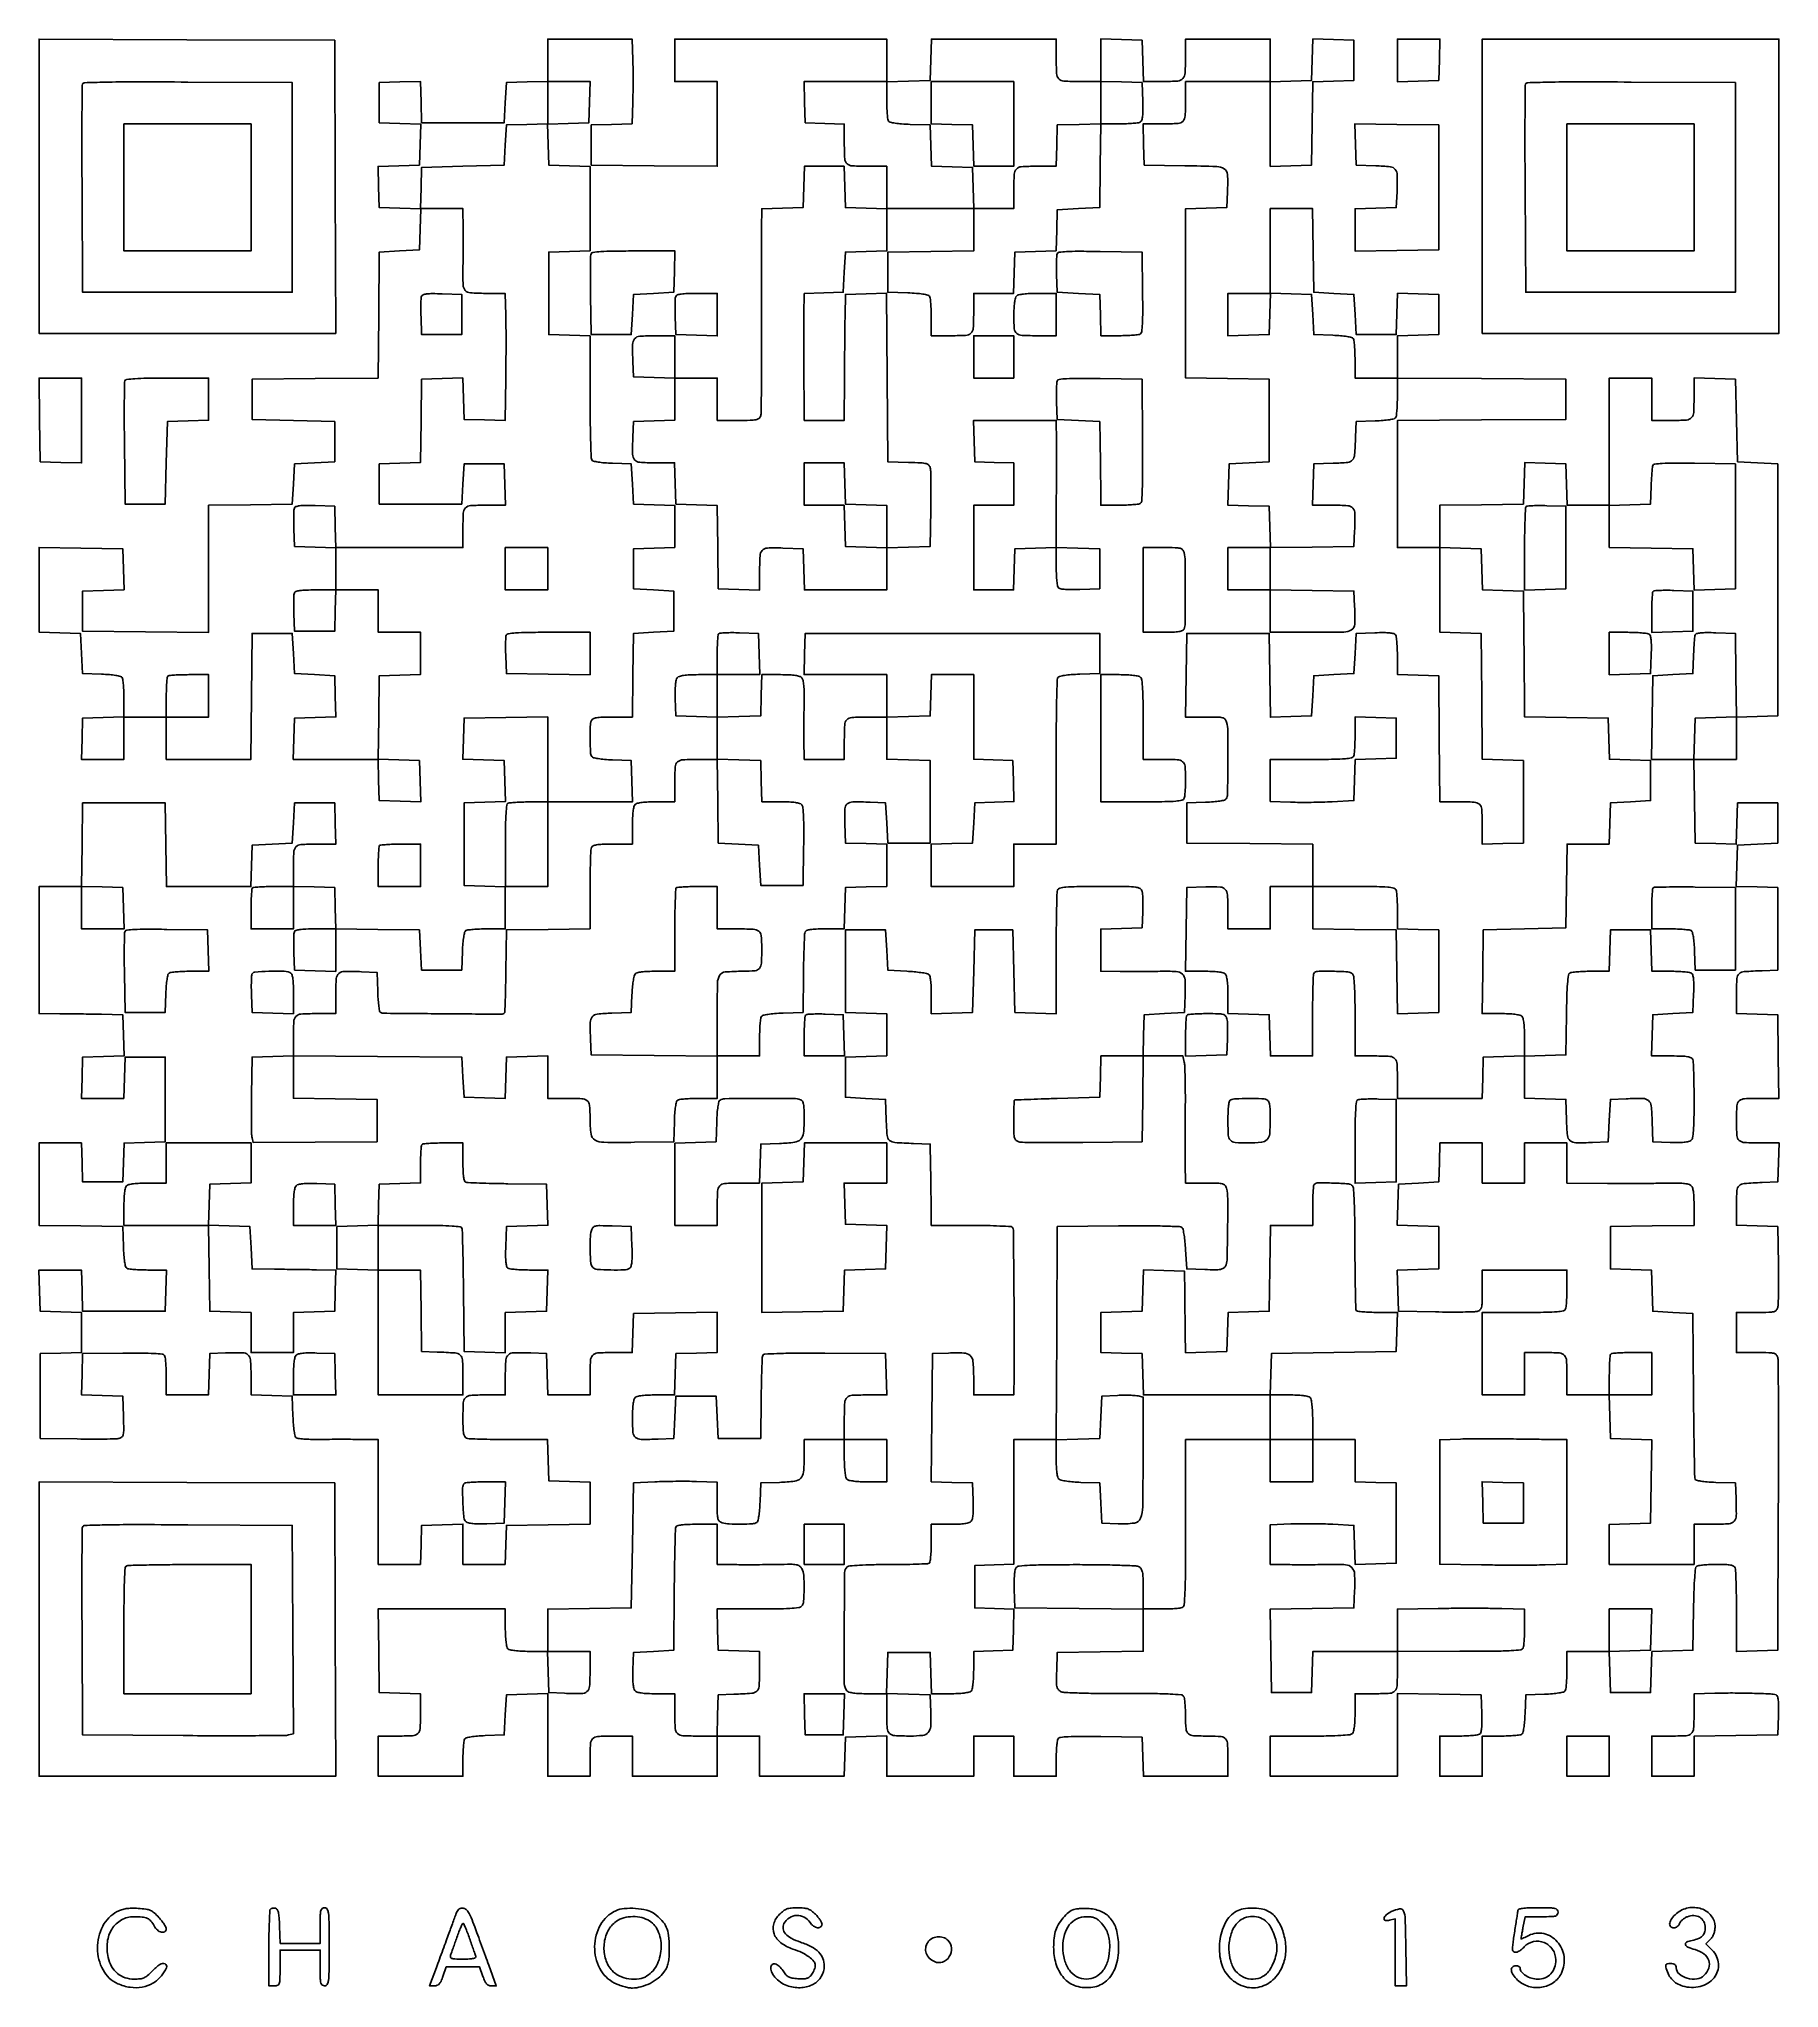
# Model space of a CAD drawing. Extents: x 156 to 936, y 95 to 969.
import ezdxf

# ---------------------------------------------------------------- set-up
doc = ezdxf.new("R2010")
doc.units = 0

msp = doc.modelspace()

# ---------------------------------------------------------------- linework, layer by layer
for points in [[(384, 959.537526), (384, 950.075052), (374.75, 949.787526), (365.5, 949.5), (365, 940.5), (364.5, 931.5), (346, 931.5), (327.5, 931.5), (327.211984, 940.787023), (326.923969, 950.074046), (317.711984, 949.787023), (308.5, 949.5), (308.5, 940.5), (308.5, 931.5), (317.787023, 931.211984), (327.074046, 930.923969), (326.787023, 921.711984), (326.5, 912.5), (317.212977, 912.211984), (307.925954, 911.923969), (308.212977, 902.711984), (308.5, 893.5), (317.787023, 893.211984), (327.074046, 892.923969), (326.787023, 883.711984), (326.5, 874.5), (317.5, 874), (308.5, 873.5), (308.234453, 845.265547), (307.968906, 817.031094), (279.734453, 816.765547), (251.5, 816.5), (251.5, 807.5), (251.5, 798.5), (270, 798), (288.5, 797.5), (288.5, 788.5), (288.5, 779.5), (279.5, 779), (270.5, 778.5), (270, 769.5), (269.5, 760.5), (250.75, 760.227935), (232, 759.955869), (232, 731.462361), (232, 702.968853), (203.75, 703.234427), (175.5, 703.5), (175.5, 712.5), (175.5, 721.5), (184.787023, 721.788016), (194.074046, 722.076031), (193.787023, 731.288016), (193.5, 740.5), (174.75, 740.772065), (156, 741.044131), (156, 722.059591), (156, 703.075052), (165.25, 702.787526), (174.5, 702.5), (175, 693.5), (175.5, 684.5), (183.968156, 684.206033, -0.010674), (187.539342, 684.005667, -0.020911), (190.36687, 683.666992, -0.02067), (192.466763, 683.236162, -0.192561), (193.202843, 682.706033, -0.112531), (193.505585, 681.855751, -0.008778), (193.748704, 679.441858, -0.011623), (193.922925, 676.521021, -0.008617), (193.984687, 673.287526), (194, 665.075052), (184.75, 664.787526), (175.5, 664.5), (175.212474, 655.25), (174.924948, 646), (184.462474, 646), (194, 646), (194, 655.5), (194, 665), (203.5, 665), (213, 665), (213, 655.5), (213, 646), (231.984427, 646), (250.968853, 646), (251.234427, 674.25), (251.5, 702.5), (260.5, 702.5), (269.5, 702.5), (270, 693.5), (270.5, 684.5), (279.5, 684), (288.5, 683.5), (288.787023, 674.288016), (289.074046, 665.076031), (279.787023, 664.788016), (270.5, 664.5), (270.212474, 655.25), (269.924948, 646), (288.924948, 646), (307.924948, 646), (308.212474, 636.75), (308.5, 627.5), (317.788029, 627.211971), (327.076058, 626.923942), (326.788029, 636.211971), (326.5, 645.5), (317.228074, 645.787816), (307.956148, 646.075632), (308.228074, 664.787816), (308.5, 683.5), (317.75, 683.787526), (327, 684.075052), (327, 693.537526), (327, 703), (317.5, 703), (308, 703), (308, 712.5), (308, 722), (298.5, 722), (289, 722), (289, 731.5), (289, 741), (317.5, 741), (346, 741), (346, 748.918213, -0.011435), (346.171189, 756.402343, -0.175657), (347.14535, 758.748828, -0.195156), (349.357166, 759.801097, -0.014649), (356.144515, 760), (365.075052, 760), (364.787526, 769.25), (364.5, 778.5), (355.5, 778.5), (346.5, 778.5), (346, 769.5), (345.5, 760.5), (327, 760.5), (308.5, 760.5), (308.5, 769.5), (308.5, 778.5), (317.728072, 778.787236), (326.956143, 779.074471), (327.228072, 797.787236), (327.5, 816.5), (336.711984, 816.787023), (345.923969, 817.074046), (346.211984, 807.787023), (346.5, 798.5), (355.707929, 798.213031), (364.915858, 797.926062), (365.207929, 816.713031, 0.00203), (365.298753, 824.620753, 0.001805), (365.330129, 832.84539, 0.001811), (365.304849, 840.245104, 0.005577), (365.213788, 845.25), (364.927576, 855), (356.070777, 855, -0.01634), (349.32292, 855.220574, -0.199035), (347.050823, 856.341442, -0.173627), (346.074722, 858.815784, -0.011864), (346.011935, 866.478596, 0.002013), (346.054918, 870.213608, 0.001055), (346.079884, 874.8609, 0.001049), (346.085424, 879.62468, 0.001611), (346.068271, 883.75), (346, 893), (336.462474, 893), (326.924948, 893), (327.212474, 902.25), (327.5, 911.5), (346, 912), (364.5, 912.5), (365, 921.5), (365.5, 930.5), (374.711984, 930.787023), (383.923969, 931.074046), (384.211984, 921.787023), (384.5, 912.5), (393.75, 912.212474), (403, 911.924948), (403, 893), (403, 874.075052), (393.75, 873.787526), (384.5, 873.5), (384.5, 855), (384.5, 836.5), (393.75, 836.212474), (403, 835.924948), (403.015313, 808.712474, 0.00263), (403.076557, 798.194909, 0.004105), (403.251296, 789.139392, 0.00125), (403.486572, 781.300364, 0.134214), (403.797157, 780.293967, 0.192561), (404.533237, 779.763838, 0.02067), (406.63313, 779.333008, 0.020911), (409.460658, 778.994333, 0.010674), (413.031844, 778.793967), (421.5, 778.5), (422, 769.5), (422.5, 760.5), (431.75, 760.212474), (441, 759.924948), (441, 750.5), (441, 741.075052), (431.75, 740.787526), (422.5, 740.5), (422.5, 731.5), (422.5, 722.5), (431.5, 722), (440.5, 721.5), (440.5, 712.5), (440.5, 703.5), (431.5, 703), (422.5, 702.5), (422.227935, 683.75), (421.955869, 665), (413.084924, 665, 0.006755), (408.419268, 664.936965, 0.034601), (405.842352, 664.688316, 0.069982), (404.345319, 664.216846, 0.192203), (403.606989, 663.418213, 0.084327), (403.086751, 660.827218, 0.010423), (403.034417, 655.045558, 0.008313), (403.201057, 649.183397, 0.131024), (403.797157, 647.293967, 0.192561), (404.533237, 646.763838, 0.02067), (406.63313, 646.333008, 0.020911), (409.460658, 645.994333, 0.010674), (413.031844, 645.793967), (421.5, 645.5), (421.787526, 636.25), (422.075052, 627), (403.037526, 627), (384, 627), (384, 646.022065), (384, 665.044131), (365.25, 664.772065), (346.5, 664.5), (346.212977, 655.288016), (345.925954, 646.076031), (355.212977, 645.788016), (364.5, 645.5), (364.787023, 636.288016), (365.074046, 627.076031), (355.787023, 626.788016), (346.5, 626.5), (346.5, 608), (346.5, 589.5), (355.75, 589.212474), (365, 588.924948), (365, 579.462474), (365, 570), (356.75, 569.984687, 0.008579), (353.502124, 569.922928, 0.011582), (350.569165, 569.748704, 0.008725), (348.145071, 569.505619, 0.112667), (347.293967, 569.202843, 0.192561), (346.763838, 568.466763, 0.02067), (346.333008, 566.36687, 0.020911), (345.994333, 563.539342, 0.010674), (345.793967, 559.968156), (345.5, 551.5), (336.5, 551.5), (327.5, 551.5), (327, 560.5), (326.5, 569.5), (307.787236, 569.771928), (289.074471, 570.043857), (288.787236, 579.271928), (288.5, 588.5), (279.25, 588.787526), (270, 589.075052), (270, 596.955738, -0.011516), (270.171721, 604.410229, -0.176009), (271.146579, 606.751728, -0.194755), (273.358647, 607.801631, -0.014613), (280.144515, 608), (289.075052, 608), (288.787526, 617.25), (288.5, 626.5), (279.5, 626.5), (270.5, 626.5), (270, 617.5), (269.5, 608.5), (260.5, 608), (251.5, 607.5), (251.212474, 598.25), (250.924948, 589), (231.984539, 589), (213.044131, 589), (212.772065, 607.75), (212.5, 626.5), (194, 626.5), (175.5, 626.5), (175.227935, 607.75), (174.955869, 589), (165.477935, 589), (156, 589), (156, 560.5), (156, 532), (165.25, 531.949908, -0.001257), (169.478044, 531.916383, -0.000722), (174.573438, 531.855807, -0.000722), (179.692564, 531.780162, -0.001205), (184, 531.699908), (193.5, 531.5), (193.787023, 522.288016), (194.074046, 513.076031), (184.787023, 512.788016), (175.5, 512.5), (175.212474, 503.25), (174.924948, 494), (184.424948, 494), (193.924948, 494), (194.212474, 503.25), (194.5, 512.5), (203.5, 512.5), (212.5, 512.5), (212.5, 493.5), (212.5, 474.5), (203.288393, 474.212982), (194.076786, 473.925964), (193.788393, 465.212982), (193.5, 456.5), (184.5, 456.5), (175.5, 456.5), (175.211067, 465.25), (174.922134, 474), (165.461067, 474), (156, 474), (156, 455.522065), (156, 437.044131), (174.75, 436.772065), (193.5, 436.5), (193.792098, 427.532999, 0.009786), (193.991711, 423.707636, 0.020298), (194.326695, 420.737125, 0.020215), (194.75425, 418.552989, 0.195149), (195.292098, 417.798312, 0.112754), (196.145057, 417.495059, 0.00869), (198.579639, 417.251635, 0.011554), (201.525136, 417.077155, 0.008553), (204.787526, 417.015313), (213.075052, 417), (212.787526, 407.75), (212.5, 398.5), (194, 398.5), (175.5, 398.5), (175.212474, 407.75), (174.924948, 417), (165.424948, 417), (155.924948, 417), (156.212474, 407.75), (156.5, 398.5), (165.75, 398.212474), (175, 397.924948), (175, 389), (175, 380.075052), (165.75, 379.787526), (156.5, 379.5), (156.5, 360.5), (156.5, 341.5), (173, 341.233386, 0.003267), (179.486999, 341.170954, 0.004477), (185.324975, 341.205181, 0.002936), (190.219748, 341.30646, 0.051887), (191.78715, 341.511762, 0.118397), (193.070995, 342.163295, 0.167412), (193.7179, 343.257993, 0.054191), (193.921037, 345.419345, 0.004141), (193.78715, 351.278376), (193.5, 360.5), (184.212977, 360.788016), (174.925954, 361.076031), (175.212977, 370.288016), (175.5, 379.5), (193.471635, 379.700404, -0.00349), (202.066851, 379.736243, -0.012629), (207.535465, 379.582705, -0.012092), (211.243763, 379.294705, -0.229632), (212.206323, 378.700404, -0.112816), (212.507761, 377.852426, -0.008672), (212.749726, 375.429181, -0.011541), (212.923184, 372.497473, -0.00854), (212.984687, 369.25), (213, 361), (222.462474, 361), (231.924948, 361), (232.212474, 370.25), (232.5, 379.5), (239.479083, 379.800912, -0.012303), (247.116254, 379.942101, -0.176255), (249.625306, 379.011851, -0.202443), (250.771894, 376.739673, -0.016964), (251, 370.018474), (251, 361.075052), (260.25, 360.787526), (269.5, 360.5), (269.792098, 351.532999, 0.009858), (269.991754, 347.71747, 0.020103), (270.327592, 344.736728, 0.019888), (270.755925, 342.535291, 0.190822), (271.292098, 341.766591, 0.119292), (272.152746, 341.455183, 0.008999), (274.642054, 341.226232, 0.012014), (277.656184, 341.076334, 0.008841), (281, 341.049645, -0.001416), (284.92069, 341.076575, -0.000778), (289.720313, 341.08848, -0.000775), (294.591128, 341.085429, -0.001241), (298.75, 341.066053), (308, 341), (308, 313), (308, 285), (317.461067, 285), (326.922134, 285), (327.211067, 293.75), (327.5, 302.5), (336.75, 302.787526), (346, 303.075052), (346, 294.037526), (346, 285), (355.461067, 285), (364.922134, 285), (365.211067, 293.75), (365.5, 302.5), (384.25, 302.772065), (403, 303.044131), (403, 312.484539), (403, 321.924948), (393.75, 322.212474), (384.5, 322.5), (384.212474, 331.75), (383.924948, 341), (366.544262, 341, -0.003251), (359.769836, 341.04405, -0.004749), (353.804502, 341.178303, -0.002404), (348.755113, 341.36424, -0.081377), (347.581787, 341.606989, -0.181926), (346.796043, 342.30498, -0.074845), (346.320052, 343.671652, -0.038253), (346.066261, 345.985072, -0.0082), (346, 350.025201, -0.011643), (346.172277, 357.422529, -0.176212), (347.146066, 359.75553, -0.194364), (349.353769, 360.801887, -0.014665), (356.106989, 361), (365, 361), (365, 369.980948, -0.01682), (365.227183, 376.732324, -0.202101), (366.372662, 379.009281, -0.176722), (368.88044, 379.941866, -0.012322), (376.520917, 379.800912), (383.5, 379.5), (383.787526, 370.25), (384.075052, 361), (393.537526, 361), (403, 361), (403, 368.918213, -0.011383), (403.170301, 376.397567, -0.17474), (404.139643, 378.745608, -0.19588), (406.341584, 379.799592, -0.014894), (413.068056, 380), (421.922134, 380), (422.211067, 388.75), (422.5, 397.5), (441.25, 397.772065), (460, 398.044131), (460, 389.059591), (460, 380.075052), (450.75, 379.787526), (441.5, 379.5), (441.212474, 370.25), (440.924948, 361), (432.662474, 361, 0.011159), (429.152513, 360.921656, 0.02038), (426.298731, 360.677383, 0.021131), (424.138013, 360.310039, 0.144682), (423.2, 359.8, 0.144765), (422.689713, 358.86117, 0.021112), (422.322455, 356.697258, 0.020356), (422.078287, 353.838136, 0.011122), (422, 350.319052, 0.019851), (422.245842, 344.129415, 0.208391), (423.41302, 341.942745, 0.16774), (425.947407, 341.054179, 0.01198), (433.520917, 341.199088), (440.5, 341.5), (441, 351), (441.5, 360.5), (450.5, 360.5), (459.5, 360.5), (460, 351), (460.5, 341.5), (470, 341.5), (479.5, 341.5), (479.730145, 359.477068, -0.002308), (479.85167, 366.453251, -0.003488), (480.027887, 372.525702, -0.001376), (480.229614, 377.730374, -0.081408), (480.420551, 378.653556, -0.293748), (481.275921, 379.281112, -0.006181), (486.76647, 379.551362, -0.008734), (494.813172, 379.707103, -0.002087), (508.190406, 379.676488), (535.5, 379.5), (535.787526, 370.25), (536.075052, 361), (528.119313, 361, 0.011676), (520.578687, 360.823888, 0.180709), (518.23551, 359.821417, 0.191194), (517.190859, 357.550484, 0.01333), (517, 350.393011), (517, 341), (508, 341), (499, 341), (499, 333.19113, -0.021393), (498.710893, 326.437187, -0.172022), (497.445101, 323.649791, -0.172829), (494.709314, 322.289094, -0.021639), (488, 321.778245), (479.5, 321.5), (479.206033, 313.031844, -0.010674), (479.005667, 309.460658, -0.020911), (478.666992, 306.63313, -0.02067), (478.236162, 304.533237, -0.192561), (477.706033, 303.797157, -0.129551), (475.866154, 303.210824, -0.010011), (470.644524, 303.049855, -0.013912), (465.431055, 303.138633, -0.0543), (462.25, 303.630286, -0.119278), (460.998475, 304.312812, -0.151027), (460.330915, 305.440995, -0.053747), (460.053651, 307.610286, -0.004933), (460, 313.048011), (460, 321.86276), (450.75, 322.18138, 0.007), (446.521873, 322.267784, 0.004027), (441.426563, 322.25953, 0.004022), (436.307538, 322.168824, 0.006705), (432, 322), (422.5, 321.5), (422, 293.5), (421.5, 265.5), (402.75, 265.227935), (384, 264.955869), (384, 255.477935), (384, 246), (375.7, 246, -0.011084), (372.171507, 246.07823, -0.020332), (369.306878, 246.322289, -0.021091), (367.139671, 246.689458, -0.144849), (366.2, 247.2, -0.144849), (365.689458, 248.139671, -0.021091), (365.322289, 250.306878, -0.020332), (365.07823, 253.171507, -0.011084), (365, 256.7), (365, 265), (336.477935, 265), (307.955869, 265), (308.227935, 246.25), (308.5, 227.5), (317.75, 227.212474), (327, 226.924948), (327, 218.069463, -0.014889), (326.79962, 211.341871, -0.195866), (325.745668, 209.139748, -0.174757), (323.397656, 208.170318, -0.011384), (315.918213, 208), (308, 208), (308, 199), (308, 190), (327, 190), (346, 190), (346.015313, 197.75, -0.009121), (346.07711, 200.806269, -0.012155), (346.251296, 203.57771, -0.009471), (346.494844, 205.866303, -0.110752), (346.797157, 206.706033, -0.192561), (347.533237, 207.236162, -0.02067), (349.63313, 207.666992, -0.020911), (352.460658, 208.005667, -0.010674), (356.031844, 208.206033), (364.5, 208.5), (365, 217.5), (365.5, 226.5), (374.75, 226.787526), (384, 227.075052), (384, 208.537526), (384, 190), (393.5, 190), (403, 190), (403, 197.418213, -0.01257), (403.178205, 204.50542, -0.179949), (404.159562, 206.785965, -0.190034), (406.370658, 207.807402, -0.014293), (413.106989, 208), (422, 208), (422, 199), (422, 190), (441, 190), (460, 190), (460, 199), (460, 208), (469.5, 208), (479, 208), (479, 199), (479, 190), (497.961067, 190), (516.922134, 190), (517.211067, 198.75), (517.5, 207.5), (526.75, 207.787526), (536, 208.075052), (536, 199.037526), (536, 190), (555.5, 190), (575, 190), (575, 199), (575, 208), (584, 208), (593, 208), (593, 199), (593, 190), (602.5, 190), (612, 190), (612.015313, 197.75, -0.009606), (612.080176, 200.811093, -0.012651), (612.263497, 203.597452, -0.010132), (612.520454, 205.897394, -0.108925), (612.838694, 206.773242, -0.226527), (613.873481, 207.421641, -0.01557), (617.410177, 207.716146, -0.013555), (622.874845, 207.85189, -0.003139), (632.073381, 207.773242), (650.5, 207.5), (650.788933, 198.75), (651.077866, 190), (670.038933, 190), (689, 190), (689, 197.418213, 0.011475), (688.840056, 204.386728, 0.1594), (687.96034, 206.709537, 0.205095), (685.961011, 207.770927, 0.020868), (680.474799, 208, -0.011959), (673.563238, 208.165334, -0.164806), (671.264237, 209.068981, -0.200497), (670.214822, 211.11528, -0.01903), (669.984687, 216.856989, 0.01008), (669.917667, 219.880471, 0.013125), (669.727958, 222.642705, 0.010769), (669.461491, 224.922424, 0.107206), (669.132219, 225.820305, 0.23355), (667.964269, 226.531301, 0.01043), (663.115111, 226.857158, 0.010182), (655.564957, 227.052566, 0.002031), (642.078391, 227.072125, -0.002936), (630.826727, 227.108806, -0.006459), (622.227037, 227.298459, -0.004145), (615.588313, 227.585814, -0.110408), (613.891327, 228.05816, -0.116988), (612.848096, 228.981137, -0.108872), (612.296297, 230.298453, -0.047384), (612.103737, 232.555997, -0.006429), (612.210468, 237.306341), (612.5, 245.5), (631.75, 245.771593), (651, 246.043186), (651, 255.521593), (651, 265), (658.918213, 265, 0.00705), (662.066073, 265.044385, 0.008902), (664.9751, 265.178303, 0.007317), (667.400281, 265.368926, 0.06844), (668.418213, 265.606989, 0.284906), (669.359991, 266.84768, 0.013145), (669.735366, 272.368292, 0.009347), (669.954309, 281.923999, 0.001054), (670, 303.606989), (670, 341), (689, 341), (708, 341), (708, 331.5), (708, 322), (717.5, 322), (727, 322), (727, 331.5), (727, 341), (736.5, 341), (746, 341), (746, 331.537526), (746, 322.075052), (755.25, 321.787526), (764.5, 321.5), (764.5, 303.5), (764.5, 285.5), (755.289473, 285.212997), (746.078945, 284.925993), (745.789473, 293.712997), (745.5, 302.5), (736, 303, 0.006938), (731.692458, 303.166817, 0.004162), (726.573437, 303.251332, 0.004166), (721.478137, 303.250578, 0.007241), (717.25, 303.15347), (708, 302.806941), (708, 293.90347), (708, 285), (716.75, 284.877856, 0.003081), (720.761632, 284.846577, 0.001745), (725.621493, 284.855586, 0.001741), (730.520626, 284.898823, 0.002865), (734.663595, 284.973564, -0.021345), (741.781619, 284.838912, -0.189825), (744.56881, 283.537683, -0.181798), (745.785214, 280.653825, -0.019299), (745.79184, 273.237562), (745.5, 265.5), (726.728016, 265.227854), (707.956032, 264.955708), (708.228016, 246.227854), (708.5, 227.5), (717.5, 227.5), (726.5, 227.5), (726.787526, 236.75), (727.075052, 246), (746.037526, 246), (765, 246), (765, 238.081787, -0.01141), (764.829247, 230.599988, -0.175208), (763.85745, 228.252746, -0.195511), (761.650479, 227.199638, -0.014768), (754.893011, 227), (746, 227), (746, 218.7, -0.011084), (745.92177, 215.171507, -0.020332), (745.677711, 212.306878, -0.021091), (745.310542, 210.139671, -0.144849), (744.8, 209.2, -0.17093), (743.588868, 208.619714, -0.011288), (739.675375, 208.283708, -0.011908), (734.080768, 208.063952, -0.003861), (725.8, 208), (708, 208), (708, 199), (708, 190), (736.5, 190), (765, 190), (765, 208.522065), (765, 227.044131), (783.75, 226.772065), (802.5, 226.5), (802.793098, 218.085653, -0.008519), (802.864234, 214.085459, -0.027159), (802.721251, 211.4185, -0.039341), (802.389362, 209.659703, -0.187221), (801.793098, 208.850966, -0.110402), (800.894283, 208.527533, -0.00954), (798.45641, 208.267102, -0.012203), (795.504112, 208.081041, -0.00917), (792.25, 208.015313), (784, 208), (784, 199), (784, 190), (793.5, 190), (803, 190), (803, 199), (803, 208), (811.25, 208.015313, 0.008579), (814.497876, 208.077072, 0.011582), (817.430835, 208.251296, 0.008725), (819.854929, 208.494381, 0.112667), (820.706033, 208.797157, 0.192561), (821.236162, 209.533237, 0.02067), (821.666992, 211.63313, 0.020911), (822.005667, 214.460658, 0.010674), (822.206033, 218.031844), (822.5, 226.5), (830.968156, 226.793967, 0.010674), (834.539342, 226.994333, 0.020911), (837.36687, 227.333008, 0.02067), (839.466763, 227.763838, 0.192561), (840.202843, 228.293967, 0.112667), (840.505619, 229.145071, 0.008725), (840.748704, 231.569165, 0.011582), (840.922928, 234.502124, 0.008579), (840.984687, 237.75), (841, 246), (850.462474, 246), (859.924948, 246), (860.212474, 236.75), (860.5, 227.5), (869.5, 227.5), (878.5, 227.5), (878.787036, 236.712964), (879.074071, 245.925929), (888.287036, 246.212964), (897.5, 246.5), (897.773353, 264.955416, -0.003561), (897.964479, 273.668275, -0.012194), (898.267063, 279.324934, -0.01105), (898.657029, 283.214502, -0.224357), (899.273353, 284.190103, -0.109744), (900.121622, 284.497199, -0.009848), (902.384807, 284.744962, -0.01244), (905.126261, 284.921941, -0.009397), (908.143011, 284.984687, -0.008442), (912.089976, 284.925952, -0.038989), (914.35885, 284.676047, -0.076097), (915.70187, 284.201663, -0.180148), (916.393011, 283.418213, -0.081739), (916.635941, 282.239742, -0.00228), (916.821697, 277.026577, -0.004617), (916.955962, 270.875559, -0.003148), (917, 263.880687), (917, 245.924948), (926.25, 246.212474), (935.5, 246.5), (935.773353, 311, 0.0008), (935.838997, 335.887072, 0.001267), (935.807077, 357.214063, 0.00027), (935.721383, 375.962205, 0.057926), (935.504301, 377.75, 0.122696), (934.850316, 379.003959, 0.154689), (933.732751, 379.672269, 0.053344), (931.549255, 379.947567, 0.004708), (925.980948, 380), (917, 380), (917, 389), (917, 398), (925.980948, 398, 0.004723), (931.546285, 398.052569, 0.05326), (933.733241, 398.32806, 0.153853), (934.855448, 398.996239, 0.122337), (935.516124, 400.25, 0.054093), (935.724896, 401.805286, 0.002845), (935.823778, 406.832812, 0.00446), (935.854068, 412.824029, 0.003227), (935.785177, 419.5), (935.5, 436.5), (926.25, 436.787526), (917, 437.075052), (917, 446.018474, -0.014194), (917.190094, 452.713321, -0.199365), (918.215838, 454.834916, -0.165063), (920.527107, 455.811311, -0.009054), (928.5, 456.245668), (935.5, 456.5), (935.788933, 465.25), (936.077866, 474), (928.12072, 474, -0.011255), (920.614992, 474.168976, -0.173553), (918.260316, 475.133305, -0.196937), (917.202336, 477.326211, -0.015155), (917, 484, -0.015139), (917.202091, 490.673146, -0.196758), (918.259008, 492.866152, -0.173711), (920.611431, 493.830791, -0.011291), (928.103853, 494), (936.044131, 494), (935.772065, 512.75), (935.5, 531.5), (926.25, 531.787526), (917, 532.075052), (917, 541.018474, -0.014194), (917.190094, 547.713321, -0.199365), (918.215838, 549.834916, -0.165063), (920.527107, 550.811311, -0.009054), (928.5, 551.245668), (935.5, 551.5), (935.5, 570), (935.5, 588.5), (926.212977, 588.788016), (916.925954, 589.076031), (917.212977, 598.288016), (917.5, 607.5), (926.5, 608), (935.5, 608.5), (935.5, 617.5), (935.5, 626.5), (926.5, 626.5), (917.5, 626.5), (917.211984, 617.212977), (916.923969, 607.925954), (907.711984, 608.212977), (898.5, 608.5), (898.227935, 627.25), (897.955869, 646), (907.477935, 646), (917, 646), (917, 655.462474), (917, 664.924948), (926.25, 665.212474), (935.5, 665.5), (935.5, 722), (935.5, 778.5), (926.5, 779), (917.5, 779.5), (917, 798), (916.5, 816.5), (907.25, 816.787526), (898, 817.075052), (898, 809.119313, -0.01133), (897.829774, 801.607881, -0.174856), (896.858669, 799.255648, -0.19591), (894.651936, 798.200175, -0.014805), (887.893011, 798), (879, 798), (879, 807.5), (879, 817), (869.5, 817), (860, 817), (860, 788.5), (860, 760), (850.537526, 760), (841.075052, 760), (840.787526, 769.25), (840.5, 778.5), (831.288016, 778.787023), (822.076031, 779.074046), (821.788016, 769.787023), (821.5, 760.5), (802.75, 760.227935), (784, 759.955869), (784, 750.477935), (784, 741), (774.5, 741), (765, 741), (765, 769.487975), (765, 797.97595), (802.75, 798.237975), (840.5, 798.5), (840.5, 807.5), (840.5, 816.5), (802.75, 816.762025), (765, 817.02405), (765, 826.474499), (765, 835.924948), (774.25, 836.212474), (783.5, 836.5), (783.5, 845.5), (783.5, 854.5), (774.288016, 854.787023), (765.076031, 855.074046), (764.788016, 845.787023), (764.5, 836.5), (755.5, 836.5), (746.5, 836.5), (746, 845.5), (745.5, 854.5), (736.5, 855), (727.5, 855.5), (727.227935, 874.25), (726.955869, 893), (717.477935, 893), (708, 893), (708, 874), (708, 855), (698.5, 855), (689, 855), (689, 845.462474), (689, 835.924948), (698.25, 836.212474), (707.5, 836.5), (707.788016, 845.787023), (708.076031, 855.074046), (717.288016, 854.787023), (726.5, 854.5), (727, 845.5), (727.5, 836.5), (735.968156, 836.206033, -0.010674), (739.539342, 836.005667, -0.020911), (742.36687, 835.666992, -0.02067), (744.466763, 835.236162, -0.192561), (745.202843, 834.706033, -0.112667), (745.505619, 833.854929, -0.008725), (745.748704, 831.430835, -0.011582), (745.922928, 828.497876, -0.008579), (745.984687, 825.25), (746, 817), (755.5, 817), (765, 817), (764.984687, 808.75, -0.008579), (764.922928, 805.502124, -0.011582), (764.748704, 802.569165, -0.008725), (764.505619, 800.145071, -0.112667), (764.202843, 799.293967, -0.192561), (763.466763, 798.763838, -0.02067), (761.36687, 798.333008, -0.020911), (758.539342, 797.994333, -0.010674), (754.968156, 797.793967), (746.5, 797.5), (746.245668, 790.5, -0.009206), (745.81473, 782.633677, -0.159803), (744.850964, 780.289491, -0.195196), (742.746161, 779.198354, -0.014923), (736.240685, 778.788797), (727.5, 778.5), (727.212474, 769.25), (726.924948, 760), (735.943422, 760, -0.016678), (742.724982, 759.773732, -0.201759), (745.006711, 758.629356, -0.177188), (745.941627, 756.122836, -0.012342), (745.800912, 748.479083), (745.5, 741.5), (726.787816, 741.228074), (708.075632, 740.956148), (707.787816, 750.228074), (707.5, 759.5), (698.212977, 759.788016), (688.925954, 760.076031), (689.212977, 769.288016), (689.5, 778.5), (698.5, 779), (707.5, 779.5), (707.5, 798), (707.5, 816.5), (688.75, 816.772065), (670, 817.044131), (670, 854.984539), (670, 892.924948), (679.25, 893.212474), (688.5, 893.5), (688.800912, 900.479083, 0.019946), (688.826198, 908.37304, 0.250509), (687.373752, 910.865677, 0.130715), (683.967537, 911.890775, 0.004357), (669.736597, 912.227493), (651.5, 912.5), (651.212474, 921.75), (650.924948, 931), (659.855485, 931, 0.014649), (666.642834, 931.198903, 0.195156), (668.85465, 932.251172, 0.175657), (669.828811, 934.597657, 0.011435), (670, 942.081787), (670, 950), (689, 950), (708, 950), (708, 930.962474), (708, 911.924948), (717.25, 912.212474), (726.5, 912.5), (726.771928, 931.212764), (727.043857, 949.925529), (736.271928, 950.212764), (745.5, 950.5), (745.5, 959.5), (745.5, 968.5), (736.288016, 968.787023), (727.076031, 969.074046), (726.788016, 959.787023), (726.5, 950.5), (717.25, 950.212474), (708, 949.924948), (708, 959.462474), (708, 969), (689, 969), (670, 969), (669.986345, 961.75, -0.010904), (669.799195, 953.85182, -0.167242), (668.810132, 951.353181, -0.201372), (666.560646, 950.224533, -0.016903), (659.920894, 950), (651.075052, 950), (650.787526, 959.25), (650.5, 968.5), (641.25, 968.787526), (632, 969.075052), (632, 959.537526), (632, 950), (622.606989, 950, -0.013298), (615.45107, 950.190353, -0.19079), (613.179831, 951.232644, -0.18106), (612.176663, 953.570915, -0.011759), (612, 961.081787), (612, 969), (584.037526, 969), (556.075052, 969), (555.787526, 959.75), (555.5, 950.5), (545.75, 950.213788), (536, 949.927576), (536, 959.463788), (536, 969), (488.5, 969), (441, 969), (441, 959.5), (441, 950), (450.5, 950), (460, 950), (460, 930.984427), (460, 911.968853), (431.75, 912.234427), (403.5, 912.5), (403.5, 921.5), (403.5, 930.5), (412.657427, 930.786301), (421.814854, 931.072602), (422.157427, 940.786301, 0.0053), (422.265676, 945.17626, 0.003229), (422.305084, 950.363788, 0.003235), (422.277664, 955.50727, 0.005721), (422.179031, 959.75), (421.858062, 969), (402.929031, 969), (384, 969)], [(269.5, 902.5), (269.5, 855.5), (222.5, 855.5), (175.5, 855.5), (175.239372, 901.5, -0.000997), (175.174287, 919.225103, -0.001596), (175.197198, 934.357597, -0.000282), (175.267665, 947.72814, -0.090314), (175.461789, 948.759906, -0.301449), (176.45055, 949.464468, -0.003096), (185.402033, 949.70934, -0.005599), (198.68089, 949.841585, -0.001079), (222.722417, 949.759906), (269.5, 949.5)], [(536.015313, 941.75, 0.008591), (536.077158, 938.501991, 0.011595), (536.251635, 935.568616, 0.008743), (536.495093, 933.144238, 0.112618), (536.798312, 932.292098, 0.195149), (537.552989, 931.75425, 0.020215), (539.737125, 931.326695, 0.020298), (542.707636, 930.991711, 0.009786), (546.532999, 930.792098), (555.5, 930.5), (555.787036, 921.287036), (556.074071, 912.074071), (565.287036, 911.787036), (574.5, 911.5), (574.787526, 902.25), (575.075052, 893), (584.037526, 893), (593, 893), (593, 900.918213, -0.011384), (593.170318, 908.397656, -0.174757), (594.139748, 910.745668, -0.195866), (596.341871, 911.79962, -0.014889), (603.069463, 912), (611.924948, 912), (612.212474, 921.25), (612.5, 930.5), (622.25, 930.786212), (632, 931.072424), (632, 940.573738), (632, 950.075052), (641.25, 949.787526), (650.5, 949.5), (650.793098, 941.085653, -0.008519), (650.864234, 937.085459, -0.027159), (650.721251, 934.4185, -0.039341), (650.389362, 932.659703, -0.187221), (649.793098, 931.850966, -0.110318), (648.894811, 931.527555, -0.009573), (646.462892, 931.267102, -0.012228), (643.517722, 931.081043, -0.009194), (640.272065, 931.015313), (632.044131, 931), (631.772065, 912.25), (631.5, 893.5), (622, 893), (612.5, 892.5), (612.212964, 883.287036), (611.925929, 874.074071), (602.712964, 873.787036), (593.5, 873.5), (593.212474, 864.25), (592.924948, 855), (583.962474, 855), (575, 855), (575, 846.106989, -0.014768), (574.800362, 839.349521, -0.195511), (573.747254, 837.14255, -0.175208), (571.400012, 836.170753, -0.01141), (563.918213, 836), (556, 836), (555.984687, 844.25, 0.008591), (555.922842, 847.498009, 0.011595), (555.748365, 850.431384, 0.008743), (555.504907, 852.855762, 0.112618), (555.201688, 853.707902, 0.195149), (554.447011, 854.24575, 0.020215), (552.262875, 854.673305, 0.020298), (549.292364, 855.008289, 0.009786), (545.467001, 855.207902), (536.5, 855.5), (536.5, 864.5), (536.5, 873.5), (555.75, 873.771593), (575, 874.043186), (575, 883.521593), (575, 893), (555.5, 893), (536, 893), (536, 883.537526), (536, 874.075052), (526.75, 873.787526), (517.5, 873.5), (517, 864.5), (516.5, 855.5), (507.75, 855.211067), (499, 854.922134), (498.919577, 845.711067, 0.001545), (498.87738, 838.231894, 0.000845), (498.869463, 829.061688, 0.000739), (498.894055, 818.383986, 0.000504), (498.952167, 806.25), (499, 798), (508, 798), (517, 798), (517.079024, 816.75, -0.00061), (517.121822, 824.62526, -0.000549), (517.185059, 832.782812, -0.00055), (517.257844, 840.098672, -0.001737), (517.329024, 845), (517.5, 854.5), (526.737938, 854.787366), (535.975877, 855.074732), (536.237938, 817.287366), (536.5, 779.5), (545.740334, 779.212602, -0.00489), (551.361414, 778.982731, -0.049911), (553.664351, 778.633757, -0.13999), (554.84946, 777.942081, -0.131433), (555.52585, 776.712602, -0.054074), (555.730855, 775.186613, -0.002906), (555.827014, 770.303077, -0.004518), (555.855189, 764.481673, -0.003277), (555.785515, 758), (555.5, 741.5), (545.75, 741.213788), (536, 740.927576), (536, 731.463788), (536, 722), (517.537526, 722), (499.075052, 722), (498.787526, 731.25), (498.5, 740.5), (489.376009, 740.785858, 0.015875), (482.488556, 740.782918, 0.204891), (480.209294, 739.719998, 0.173071), (479.201062, 737.249659, 0.01072), (479.013655, 729.212474), (479, 721.924948), (469.75, 722.212474), (460.5, 722.5), (460.228072, 741.212764), (459.956143, 759.925529), (450.728072, 760.212764), (441.5, 760.5), (441.212474, 769.75), (440.924948, 779), (431.981526, 779, -0.016964), (425.260327, 779.228106, -0.202443), (422.988149, 780.374694, -0.176255), (422.057899, 782.883746, -0.012303), (422.199088, 790.520917), (422.5, 797.5), (431.75, 797.787526), (441, 798.075052), (441, 807.5), (441, 816.924948), (431.75, 817.212474), (422.5, 817.5), (422.199088, 824.479083, -0.012322), (422.058134, 832.11956, -0.176722), (422.990719, 834.627338, -0.202101), (425.267676, 835.772817, -0.01682), (432.019052, 836), (441, 836), (441, 826.5), (441, 817), (450.5, 817), (460, 817), (460, 807.5), (460, 798), (469.432612, 798, 0.005284), (474.8283, 798.057026, 0.040188), (477.355035, 798.314296, 0.101934), (478.715441, 798.865511, 0.170455), (479.449678, 799.841449, 0.073154), (479.68438, 801.284015, 0.000696), (479.832539, 811.983859, 0.002311), (479.929096, 824.312007, 0.001492), (479.932315, 838.591449, -0.00027), (479.899534, 853.361716, -0.000327), (479.885303, 867.217402, -0.000276), (479.887374, 878.880623, -0.00225), (479.91525, 884.212474), (480, 892.924948), (489.25, 893.212474), (498.5, 893.5), (498.787526, 902.75), (499.075052, 912), (508, 912), (516.924948, 912), (517.212474, 902.75), (517.5, 893.5), (526.75, 893.212474), (536, 892.924948), (536, 902.462474), (536, 912), (528.081787, 912, -0.011383), (520.602433, 912.170301, -0.17474), (518.254392, 913.139643, -0.19588), (517.200408, 915.341584, -0.014894), (517, 922.068056), (517, 930.922134), (508.25, 931.211067), (499.5, 931.5), (499.212474, 940.75), (498.924948, 950), (517.462474, 950), (536, 950)], [(916.5, 902.5), (916.5, 855.5), (869.5, 855.5), (822.5, 855.5), (822.239372, 901.5, -0.000997), (822.174287, 919.225103, -0.001596), (822.197198, 934.357597, -0.000282), (822.267665, 947.72814, -0.090314), (822.461789, 948.759906, -0.301449), (823.45055, 949.464468, -0.003096), (832.402033, 949.70934, -0.005599), (845.68089, 949.841585, -0.001079), (869.722417, 949.759906), (916.5, 949.5)], [(746.21218, 921.772204), (746.5, 912.5), (755.240685, 912.211203, -0.017722), (761.777845, 911.762911, -0.198326), (764.02491, 910.54849, -0.170867), (764.937542, 908.011209, -0.012477), (764.800912, 900.479083), (764.5, 893.5), (755.25, 893.212474), (746, 892.924948), (746, 883.440409), (746, 873.955869), (764.75, 874.227935), (783.5, 874.5), (783.5, 902.5), (783.5, 930.5), (764.71218, 930.772204), (745.924361, 931.044409)], [(440.787526, 864.75), (440.5, 855.5), (431.5, 855), (422.5, 854.5), (422, 845.5), (421.5, 836.5), (412.5, 836.5), (403.5, 836.5), (403.225464, 853.964868, -0.00274), (403.155987, 860.750713, -0.004104), (403.176436, 866.676938, -0.001758), (403.253208, 871.73586, -0.087149), (403.444079, 872.714868, -0.275673), (404.2933, 873.382712, -0.015278), (407.7903, 873.726058, -0.013747), (413.229619, 873.942794, -0.003083), (422.506141, 874), (441.075052, 874)], [(650.730064, 855.546696, -0.003387), (650.78284, 846.80929, -0.013149), (650.636558, 841.398754, -0.01367), (650.34579, 837.801929, -0.228051), (649.730064, 836.812009, -0.111897), (648.866517, 836.503563, -0.009006), (646.448917, 836.255659, -0.011797), (643.522741, 836.07817, -0.008781), (640.287526, 836.015313), (632.075052, 836), (631.787526, 845.25), (631.5, 854.5), (622, 855), (612.5, 855.5), (612.205027, 863.411609, -0.006675), (612.130169, 866.540985, -0.008764), (612.150065, 869.398842, -0.006718), (612.240384, 871.779147, -0.078924), (612.432141, 872.683759, -0.272816), (613.336687, 873.402925, -0.020679), (616.575376, 873.720356, -0.014971), (621.892481, 873.860803, -0.002741), (631.727115, 873.772149), (650.5, 873.5)], [(345.5, 845.5), (345.5, 836.5), (336.5, 836.5), (327.5, 836.5), (327.205027, 844.411609, -0.006757), (327.130652, 847.542211, -0.008847), (327.151984, 850.403842, -0.006825), (327.2445, 852.787219, -0.078651), (327.438673, 853.700781, -0.222283), (328.127059, 854.364206, -0.05328), (329.715903, 854.724548, -0.030281), (332.338027, 854.871594, -0.007113), (336.733647, 854.789171), (345.5, 854.5)], [(460, 845.462474), (460, 835.924948), (450.75, 836.212474), (441.5, 836.5), (441.205027, 844.411609, -0.006569), (441.129541, 847.539392, -0.008656), (441.147568, 850.392336, -0.006579), (441.235027, 852.7687, -0.079281), (441.423642, 853.661609, -0.228749), (442.106941, 854.304101, -0.041413), (443.854544, 854.698735, -0.027242), (446.620517, 854.933967, -0.007593), (450.968615, 855), (460, 855)], [(612, 845.5), (612, 836), (604.081787, 836, -0.01065), (596.689481, 836.157481, -0.159949), (594.309746, 837.052708, -0.206765), (593.227098, 839.102218, -0.019554), (593, 844.906989, -0.012415), (593.08019, 848.136184, -0.021121), (593.327993, 850.825282, -0.021703), (593.698102, 852.888147, -0.142062), (594.2, 853.8, -0.144849), (595.139671, 854.310542, -0.021091), (597.306878, 854.677711, -0.020332), (600.171507, 854.92177, -0.011084), (603.7, 855), (612, 855)], [(194.451839, 815.73509, 0.089123), (194.260059, 814.730486, 0.000779), (194.187397, 806.914877, 0.002682), (194.166043, 797.919612, 0.001724), (194.233224, 787.48509), (194.5, 760.5), (203.5, 760.5), (212.5, 760.5), (213, 779), (213.5, 797.5), (222.75, 797.787526), (232, 798.075052), (232, 807.537526), (232, 817), (213.468615, 817, 0.003147), (204.303848, 816.942311, 0.013458), (198.840758, 816.726387, 0.014242), (195.286479, 816.38807, 0.277029)], [(650.712482, 789.03583, -0.002092), (650.760418, 775.54178, -0.008693), (650.613742, 767.401741, -0.006675), (650.343864, 761.870397, -0.240108), (649.712482, 760.801142, -0.112497), (648.857804, 760.496836, -0.008786), (646.432729, 760.252467, -0.011628), (643.498337, 760.077366, -0.008623), (640.25, 760.015313), (632, 760), (631.948134, 769.75, 0.001235), (631.913969, 774.136501, 0.000769), (631.853302, 779.279687, 0.000771), (631.777851, 784.351665, 0.001399), (631.698134, 788.5), (631.5, 797.5), (622, 798), (612.5, 798.5), (612.205027, 806.411609, -0.006675), (612.130169, 809.540985, -0.008764), (612.150065, 812.398842, -0.006718), (612.240384, 814.779147, -0.078924), (612.432141, 815.683759, -0.272816), (613.336687, 816.402925, -0.020679), (616.575376, 816.720356, -0.014971), (621.892481, 816.860803, -0.002741), (631.727115, 816.772149), (650.5, 816.5)], [(612.066052, 788.75, -0.001555), (612.085499, 783.925111, -0.000466), (612.085421, 776.573232, -0.000467), (612.069939, 768.320928, -0.000506), (612.039235, 760.286535), (611.946366, 741.073071), (621.723183, 740.786535), (631.5, 740.5), (631.5, 731.5), (631.5, 722.5), (622.58457, 722.208654, -0.007874), (618.325344, 722.136581, -0.025891), (615.518036, 722.278743, -0.03736), (613.675579, 722.608404, -0.190691), (612.849883, 723.208654, -0.110589), (612.52683, 724.107413, -0.009469), (612.266784, 726.555128, -0.012148), (612.080958, 729.519159, -0.009118), (612.015313, 732.787526), (612, 741.075052), (602.75, 740.787526), (593.5, 740.5), (593.212474, 731.25), (592.924948, 722), (583.962474, 722), (575, 722), (575, 741), (575, 760), (584, 760), (593, 760), (593, 769.461067), (593, 778.922134), (584.25, 779.211067), (575.5, 779.5), (575.212474, 788.75), (574.924948, 798), (593.462474, 798), (612, 798)], [(916.5, 750.5), (916.5, 722.5), (907.288016, 722.212977), (898.076031, 721.925954), (897.788016, 731.212977), (897.5, 740.5), (878.75, 740.772065), (860, 741.044131), (860, 750.484539), (860, 759.924948), (869.25, 760.212474), (878.5, 760.5), (878.769726, 768.5, -0.004784), (878.906415, 771.65691, -0.006359), (879.094634, 774.52384, -0.004626), (879.304521, 776.91566, -0.062174), (879.497031, 777.772646, -0.28429), (880.322059, 778.42853, -0.016094), (883.713225, 778.719269, -0.014024), (889.034518, 778.853885, -0.003041), (898.227305, 778.772646), (916.5, 778.5)], [(288.788029, 750.211971), (289.076058, 740.923942), (279.788029, 741.211971), (270.5, 741.5), (270.205027, 749.411609, -0.006757), (270.130652, 752.542211, -0.008847), (270.151984, 755.403842, -0.006825), (270.2445, 757.787219, -0.078651), (270.438673, 758.700781, -0.222283), (271.127059, 759.364206, -0.05328), (272.715903, 759.724548, -0.030281), (275.338027, 759.871594, -0.007113), (279.733647, 759.789171), (288.5, 759.5)], [(840.5, 741), (840.5, 722.5), (831.25, 722.212474), (822, 721.924948), (822, 740.295808, -0.003576), (822.05073, 747.388334, -0.005629), (822.206402, 753.476628, -0.001779), (822.418393, 758.723569, -0.187517), (822.702644, 759.369311, -0.179987), (823.290922, 759.638564, -0.007016), (825.709672, 759.781547, -0.011703), (828.626528, 759.84459, -0.007913), (831.952644, 759.785977), (840.5, 759.5)], [(669.33018, 738.75, -0.057138), (669.808488, 734.922791, -0.002403), (669.882231, 721.197078, -0.001669), (669.843117, 707.087608, -0.090319), (669.349589, 704.468631, -0.208851), (668.634165, 703.742819, -0.056748), (667.044118, 703.307129, -0.031368), (664.395501, 703.064484, -0.007161), (659.893011, 703), (651, 703), (651, 722), (651, 741), (659.891592, 741, -0.004791), (665.396649, 740.947244, -0.053764), (667.564348, 740.671358, -0.154685), (668.676662, 740.003164, -0.121702)], [(802.787036, 731.287036), (803.074071, 722.074071), (812.287036, 721.787036), (821.5, 721.5), (821.687611, 702.5, -0.000133), (821.764013, 694.548954, -0.000122), (821.838438, 686.370544, -0.000122), (821.901265, 679.076315, -0.000402), (821.937611, 674.272065), (822, 665.044131), (840.75, 664.772065), (859.5, 664.5), (859.787036, 655.287036), (860.074071, 646.074071), (869.287036, 645.787036), (878.5, 645.5), (878.5, 636.5), (878.5, 627.5), (869.5, 627), (860.5, 626.5), (860.212474, 617.25), (859.924948, 608), (850.484539, 608), (841.044131, 608), (840.772065, 589.25), (840.5, 570.5), (822, 570), (803.5, 569.5), (803.227935, 550.75), (802.955869, 532), (811.277935, 532, -0.011041), (814.817325, 531.921837, -0.020303), (817.688334, 531.677903, -0.021068), (819.859358, 531.310837, -0.144947), (820.8, 530.8, -0.145015), (821.311042, 529.858679, -0.021051), (821.678036, 527.684979, -0.020283), (821.921884, 524.809501, -0.01101), (822, 521.262474), (822, 512.924948), (831.25, 513.212474), (840.5, 513.5), (840.773912, 531.455762, -0.003691), (840.965306, 539.909881, -0.01247), (841.268756, 545.426015, -0.01141), (841.660091, 549.222567, -0.223435), (842.273912, 550.190449, -0.112001), (843.135271, 550.497951, -0.008968), (845.552251, 550.745063, -0.011768), (848.477544, 550.922011, -0.008754), (851.712474, 550.984687), (859.924948, 551), (860.212474, 560.25), (860.5, 569.5), (869.5, 569.5), (878.5, 569.5), (878.787526, 560.25), (879.075052, 551), (887.287526, 550.984687, -0.009211), (890.527258, 550.918956, -0.012245), (893.467433, 550.732898, -0.009596), (895.895183, 550.472431, -0.110258), (896.793098, 550.149034, -0.187221), (897.389362, 549.340297, -0.039341), (897.721251, 547.5815, -0.027159), (897.864234, 544.914541, -0.008519), (897.793098, 540.914347), (897.5, 532.5), (888.5, 532), (879.5, 531.5), (879.212474, 522.25), (878.924948, 513), (887.855485, 513, -0.006687), (892.556376, 512.937123, -0.034414), (895.148072, 512.688728, -0.069706), (896.652499, 512.217512, -0.192751), (897.393011, 511.418213, -0.080983), (897.635568, 510.250423, -0.002541), (897.821697, 505.367318, -0.004891), (897.955938, 499.590857, -0.003363), (898, 493.040657, -0.00346), (897.940363, 484.422829, -0.01606), (897.711725, 479.451262, -0.023285), (897.321155, 476.333764, -0.178582), (896.594796, 475.078674, -0.126804), (895.568167, 474.594776, -0.023545), (893.485252, 474.298867, -0.021342), (890.735348, 474.157498, -0.01153), (887.344796, 474.206229), (879.5, 474.5), (879.212602, 483.740334, 0.015844), (878.776454, 490.678762, 0.194277), (877.578192, 492.990355, 0.177046), (875.057347, 493.934395, 0.012739), (867.479083, 493.800912), (860.5, 493.5), (860, 484), (859.5, 474.5), (852.520917, 474.199088, -0.012739), (844.942653, 474.065605, -0.177046), (842.421808, 475.009645, -0.194277), (841.223546, 477.321238, -0.015844), (840.787398, 484.259666), (840.5, 493.5), (831.25, 493.787526), (822, 494.075052), (822, 503.575052), (822, 513.075052), (812.75, 512.787526), (803.5, 512.5), (803.212474, 503.25), (802.924948, 494), (783.962474, 494), (765, 494), (765, 501.918213, 0.01141), (764.829247, 509.400012, 0.175208), (763.85745, 511.747254, 0.195511), (761.650479, 512.800362, 0.014768), (754.893011, 513), (746, 513), (746, 530.8, 0.003861), (745.936048, 539.080768, 0.011908), (745.716292, 544.675375, 0.011288), (745.380286, 548.588868, 0.17093), (744.8, 549.8, 0.183047), (742.724976, 550.734906, 0.011678), (735.951889, 550.991541, 0.010035), (729.102934, 550.953516, 0.253106), (727.531343, 550.050714, 0.129805), (727.294608, 549.272778, 0.001646), (727.118185, 544.077883, 0.004683), (726.989577, 538.037652, 0.003037), (726.948712, 531.050714), (726.952773, 513), (717.513912, 513), (708.075052, 513), (707.787526, 522.25), (707.5, 531.5), (698.25, 531.787526), (689, 532.075052), (689, 540.337526, 0.011159), (688.921656, 543.847487, 0.02038), (688.677383, 546.701269, 0.021131), (688.310039, 548.861987, 0.144682), (687.8, 549.8, 0.144947), (686.859358, 550.310837, 0.021068), (684.688334, 550.677903, 0.020303), (681.817325, 550.921837, 0.011041), (678.277935, 551), (669.955869, 551), (670.227935, 569.75), (670.5, 588.5), (679.123669, 588.78709, -0.017774), (685.606511, 588.772401, -0.209401), (687.824269, 587.699332, -0.167351), (688.803311, 585.217082, -0.010544), (688.986345, 577.25), (689, 570), (698.5, 570), (708, 570), (708, 579.5), (708, 589), (717.5, 589), (727, 589), (727, 598.484427), (727, 607.968853), (698.75, 608.234427), (670.5, 608.5), (670.5, 617.5), (670.5, 626.5), (678.968156, 626.793967, 0.010674), (682.539342, 626.994333, 0.020911), (685.36687, 627.333008, 0.02067), (687.466763, 627.763838, 0.192561), (688.202843, 628.293967, 0.139506), (688.835257, 630.421388, 0.001721), (688.954568, 644.82351, 0.003179), (688.933701, 658.593221, 0.063576), (688.369714, 662.75, 0.120121), (687.684063, 664.002299, 0.150729), (686.548708, 664.669909, 0.053289), (684.362001, 664.946636, 0.004851), (678.861303, 665), (669.955869, 665), (670.227935, 683.75), (670.5, 702.5), (689, 702.5), (707.5, 702.5), (707.772202, 683.712768), (708.044404, 664.925536), (717.272202, 665.212768), (726.5, 665.5), (727, 674.5), (727.5, 683.5), (736.5, 684), (745.5, 684.5), (746, 693.5), (746.5, 702.5), (754.914347, 702.793098, -0.008519), (758.914541, 702.864234, -0.027159), (761.5815, 702.721251, -0.039341), (763.340297, 702.389362, -0.187221), (764.149034, 701.793098, -0.110258), (764.472431, 700.895183, -0.009596), (764.732898, 698.467433, -0.012245), (764.918956, 695.527258, -0.009211), (764.984687, 692.287526), (765, 684.075052), (774.25, 683.787526), (783.5, 683.5), (783.765573, 655.25), (784.031147, 627), (791.933786, 627, -0.011469), (799.405616, 626.828591, -0.175803), (801.750032, 625.854141, -0.194989), (802.801319, 623.642222, -0.014634), (803, 616.855485), (803, 607.924948), (812.25, 608.212474), (821.5, 608.5), (821.5, 627), (821.5, 645.5), (812.26551, 645.787321), (803.03102, 646.074641), (802.76551, 674.287321), (802.5, 702.5), (793.25, 702.787526), (784, 703.075052), (784, 722.075052), (784, 741.075052), (793.25, 740.787526), (802.5, 740.5)], [(708, 731.522065), (708, 722.044131), (726.75, 721.772065), (745.5, 721.5), (745.800912, 714.520917, -0.019865), (745.827655, 706.572324, -0.25447), (744.362043, 704.097794, -0.13093), (740.936116, 703.122541, -0.004239), (726.480948, 703), (708, 703), (708, 712.5), (708, 722), (698.5, 722), (689, 722), (689, 731.5), (689, 741), (698.5, 741), (708, 741)], [(288.787526, 712.75), (288.5, 703.5), (279.5, 703.5), (270.5, 703.5), (270.205027, 711.411609, -0.006569), (270.129541, 714.539392, -0.008656), (270.147568, 717.392336, -0.006579), (270.235027, 719.7687, -0.079281), (270.423642, 720.661609, -0.22904), (271.108114, 721.304492, -0.041271), (272.861635, 721.698947, -0.027152), (275.637843, 721.934049, -0.007548), (280.006141, 722), (289.075052, 722)], [(897.5, 712.5), (897.5, 703.5), (888.25, 703.212474), (879, 702.924948), (879, 711.795808, -0.007385), (879.050962, 715.245903, -0.010931), (879.206402, 718.267253, -0.006353), (879.422777, 720.777963, -0.173388), (879.702644, 721.369311, -0.179987), (880.290922, 721.638564, -0.007016), (882.709672, 721.781547, -0.011703), (885.626528, 721.84459, -0.007913), (888.952644, 721.785977), (897.5, 721.5)], [(478.787526, 693.25), (479.075052, 684), (469.537526, 684), (460, 684), (460, 674.463788), (460, 664.927576), (469.75, 665.213788), (479.5, 665.5), (479.787526, 674.75), (480.075052, 684), (488.415081, 684, -0.009264), (492.432638, 683.925556, -0.028537), (495.137653, 683.670225, -0.042379), (496.955575, 683.233283, -0.140281), (497.962089, 682.54568, -0.126387), (498.47978, 681.449686, -0.022534), (498.809346, 679.189309, -0.020111), (498.990205, 676.153483, -0.009979), (498.987627, 672.29568, 0.002487), (498.924999, 668.294757, 0.001465), (498.887951, 663.513419, 0.001466), (498.878938, 658.736412, 0.002508), (498.903093, 654.75), (499, 646), (508, 646), (517, 646), (517, 653.918213, -0.01141), (517.170753, 661.400012, -0.175208), (518.14255, 663.747254, -0.195511), (520.349521, 664.800362, -0.014768), (527.106989, 665), (536, 665), (536, 674.5), (536, 684), (517.462474, 684), (498.924948, 684), (499.212474, 693.25), (499.5, 702.5), (565.5, 702.5), (631.5, 702.5), (631.5, 693.5), (631.5, 684.5), (622.532999, 684.207902, 0.00984), (618.714945, 684.008257, 0.020153), (615.736835, 683.672639, 0.019972), (613.539846, 683.244507, 0.191924), (612.774749, 682.707902, 0.138129), (612.45544, 681.69508, 0.001283), (612.231161, 673.776696, 0.004212), (612.072636, 664.627941, 0.002697), (612.035353, 654, -0.0002), (612.052003, 642.793296, -0.000215), (612.059166, 631.860937, -0.000203), (612.05746, 622.47754, -0.001031), (612.043603, 617.25), (612, 608), (602.5, 608), (593, 608), (593, 598.5), (593, 589), (574.5, 589), (556, 589), (556, 598.462474), (556, 607.924948), (565.25, 608.212474), (574.5, 608.5), (575, 617.5), (575.5, 626.5), (584.287003, 626.789473), (593.074007, 627.078945), (592.787003, 636.289473), (592.5, 645.5), (583.75, 645.788933), (575, 646.077866), (575, 665.038933), (575, 684), (565.537526, 684), (556.075052, 684), (555.787526, 674.75), (555.5, 665.5), (545.75, 665.213788), (536, 664.927576), (536, 655.5), (536, 646.072424), (545.75, 645.786212), (555.5, 645.5), (555.5, 627), (555.5, 608.5), (546, 608.5), (536.5, 608.5), (536, 617.5), (535.5, 626.5), (528.520917, 626.800912, 0.011928), (520.817355, 626.949111, 0.176334), (518.321246, 626.027485, 0.210428), (517.229016, 623.784833, 0.017872), (517.211486, 617.221282), (517.5, 608.5), (526.75, 608.212474), (536, 607.924948), (536, 598.5), (536, 589.075052), (526.75, 588.787526), (517.5, 588.5), (517.212474, 579.25), (516.924948, 570), (508.431089, 570, 0.008125), (504.317638, 569.933152, 0.029556), (501.716375, 569.694224, 0.047017), (500.087217, 569.2875, 0.219888), (499.411707, 568.630507, 0.08036), (499.195468, 567.595863, 0.001837), (498.983835, 562.557778, 0.004064), (498.805179, 556.639907, 0.002736), (498.693091, 549.880507), (498.5, 532.5), (489.532999, 532.207902, 0.009786), (485.707636, 532.008289, 0.020298), (482.737125, 531.673305, 0.020215), (480.552989, 531.24575, 0.195149), (479.798312, 530.707902, 0.112618), (479.495093, 529.855762, 0.008743), (479.251635, 527.431384, 0.011595), (479.077158, 524.498009, 0.008591), (479.015313, 521.25), (479, 513), (469.5, 513), (460, 513), (460, 503.5), (460, 494), (451.75, 493.984687, 0.008591), (448.501991, 493.922842, 0.011595), (445.568616, 493.748365, 0.008743), (443.144238, 493.504907, 0.112618), (442.292098, 493.201688, 0.195149), (441.75425, 492.447011, 0.020215), (441.326695, 490.262875, 0.020298), (440.991711, 487.292364, 0.009786), (440.792098, 483.467001), (440.5, 474.5), (423, 474.287243, -0.005779), (409.186105, 474.278978, -0.121607), (405.229471, 475.30187, -0.243342), (403.432816, 477.937201, -0.030252), (403, 485.084141, 0.01951), (402.773137, 490.895929, 0.206684), (401.690729, 492.946625, 0.160069), (399.3113, 493.842426, 0.010656), (391.918213, 494), (384, 494), (384, 503.537526), (384, 513.075052), (374.75, 512.787526), (365.5, 512.5), (365.211984, 503.212977), (364.923969, 493.925954), (355.711984, 494.212977), (346.5, 494.5), (346, 503.5), (345.5, 512.5), (307.75, 512.762025), (270, 513.02405), (270, 503.53409), (270, 494.044131), (288.75, 493.772065), (307.5, 493.5), (307.5, 484), (307.5, 474.5), (279.751893, 474.318367), (252.003786, 474.136734), (251.466717, 476.318367, -0.054397), (251.264373, 477.834333, -0.002718), (251.171182, 482.852895, -0.004347), (251.144669, 488.828906, -0.003129), (251.214823, 495.5), (251.5, 512.5), (260.75, 512.787526), (270, 513.075052), (270, 520.955738, -0.011491), (270.171283, 528.407908, -0.175559), (271.143776, 530.750156, -0.19511), (273.350994, 531.800898, -0.014732), (280.106989, 532), (289, 532), (289, 540.980948, -0.01682), (289.227183, 547.732324, -0.202101), (290.372662, 550.009281, -0.176722), (292.88044, 550.941866, -0.012322), (300.520917, 550.800912), (307.5, 550.5), (307.794391, 542.005609, 0.00837), (307.964719, 538.693603, 0.012085), (308.234952, 535.773798, 0.007856), (308.555086, 533.36576, 0.160743), (308.880774, 532.719226, 0.196583), (310.240124, 532.14901, 0.000317), (336.756469, 531.928008, 0.000312), (363.28403, 531.740269, 0.20059), (364.623283, 532.28995, 0.189611), (364.783805, 532.658648, 0.000565), (364.96835, 537.971475, 0.003132), (365.133187, 544.001909, 0.001939), (365.254981, 551.088315), (365.5, 569.5), (384.25, 569.772065), (403, 570.044131), (403, 587.440278, -0.003248), (403.044049, 594.22063, -0.004745), (403.178303, 600.190957, -0.002401), (403.364235, 605.244744, -0.081387), (403.606989, 606.418213, -0.192406), (404.346128, 607.217093, -0.06988), (405.845898, 607.688469, -0.034532), (408.428287, 607.937024, -0.00673), (413.106989, 608), (422, 608), (422, 616.3, -0.011084), (422.07823, 619.828493, -0.020332), (422.322289, 622.693122, -0.021091), (422.689458, 624.860329, -0.144849), (423.2, 625.8, -0.144849), (424.139671, 626.310542, -0.021091), (426.306878, 626.677711, -0.020332), (429.171507, 626.92177, -0.011084), (432.7, 627), (441, 627), (441, 635.893011, -0.014768), (441.199638, 642.650479, -0.195511), (442.252746, 644.85745, -0.175208), (444.599988, 645.829247, -0.01141), (452.081787, 646), (460, 646), (460, 655.462474), (460, 664.924948), (450.75, 665.212474), (441.5, 665.5), (441.206229, 673.344796, -0.01153), (441.157498, 676.735348, -0.021342), (441.298867, 679.485252, -0.023545), (441.594776, 681.568167, -0.126804), (442.078674, 682.594796, -0.145524), (443.060853, 683.251072, -0.03848), (444.921657, 683.673265, -0.027148), (447.657348, 683.9254, -0.009406), (451.622445, 684), (460, 684), (460, 692.833333, -0.007416), (460.050964, 696.269043, -0.010972), (460.206402, 699.278277, -0.006396), (460.422807, 701.77838, -0.173269), (460.702644, 702.369311, -0.179987), (461.290922, 702.638564, -0.007016), (463.709672, 702.781547, -0.011703), (466.626528, 702.84459, -0.007913), (469.952644, 702.785977), (478.5, 702.5)], [(365.423642, 701.661609, 0.079281), (365.235027, 700.7687, 0.006579), (365.147568, 698.392336, 0.008656), (365.129541, 695.539392, 0.006569), (365.205027, 692.411609), (365.5, 684.5), (384.25, 684.227935), (403, 683.955869), (403, 693.477935), (403, 703), (384.468615, 703, 0.002952), (374.978906, 702.943979, 0.014589), (369.639148, 702.725016, 0.01838), (366.307176, 702.367409, 0.271575)], [(877.793098, 702.149034, -0.187221), (878.389362, 701.340297, -0.039341), (878.721251, 699.5815, -0.027159), (878.864234, 696.914541, -0.008519), (878.793098, 692.914347), (878.5, 684.5), (869.25, 684.212474), (860, 683.924948), (860, 693.462474), (860, 703), (868.25, 702.984687, -0.00917), (871.504112, 702.918959, -0.012203), (874.45641, 702.732898, -0.00954), (876.894283, 702.472467, -0.110402)], [(916.771926, 683.787816), (917.043852, 665.075632), (907.771926, 664.787816), (898.5, 664.5), (898.212474, 655.25), (897.924948, 646), (888.440409, 646), (878.955869, 646), (879.227935, 664.75), (879.5, 683.5), (888.5, 684), (897.5, 684.5), (897.769726, 692.5, -0.00485), (897.906881, 695.658096, -0.006428), (898.096497, 698.528694, -0.00471), (898.308334, 700.92326, -0.062023), (898.503373, 701.789171, -0.24064), (899.150744, 702.395976, -0.043238), (900.824149, 702.725343, -0.027743), (903.494015, 702.865495, -0.007487), (907.733647, 702.789171), (916.5, 702.5)], [(232, 674.5), (232, 665), (222.5, 665), (213, 665), (213, 673.833333, -0.007039), (213.048334, 677.266524, -0.010477), (213.195833, 680.267708, -0.005871), (213.400808, 682.76784, -0.174709), (213.666667, 683.333333, -0.174709), (214.23216, 683.599192, -0.005871), (216.732292, 683.804167, -0.010477), (219.733476, 683.951666, -0.007039), (223.166667, 684), (232, 684)], [(649.8, 682.8, -0.17093), (650.380286, 681.588868, -0.011288), (650.716292, 677.675375, -0.011908), (650.936048, 672.080768, -0.003861), (651, 663.8), (651, 646), (658.918213, 646, -0.010435), (666.274938, 645.846455, -0.154717), (668.668924, 644.976005, -0.210194), (669.762257, 642.978013, -0.02159), (670, 637.474799, -0.007618), (669.955578, 634.55946, -0.009419), (669.821697, 631.846597, -0.008009), (669.630616, 629.581709, -0.066654), (669.393011, 628.581787, -0.24904), (668.393178, 627.711497, -0.036273), (665.640441, 627.27975, -0.018295), (660.723448, 627.051073, -0.002472), (650.393011, 627), (632, 627), (632, 655.5), (632, 684), (640.3, 684, -0.011084), (643.828493, 683.92177, -0.020332), (646.693122, 683.677711, -0.021091), (648.860329, 683.310542, -0.144849)], [(746, 657.119313, -0.007017), (745.955617, 653.957076, -0.008872), (745.821697, 651.035923, -0.007277), (745.631102, 648.600781, -0.068543), (745.393011, 647.581787, -0.24904), (744.393178, 646.711497, -0.036273), (741.640441, 646.27975, -0.018295), (736.723448, 646.051073, -0.002472), (726.393011, 646), (708, 646), (708, 636.570969), (708, 627.141938), (717.017377, 626.820969, 0.007263), (721.171344, 626.733499, 0.004019), (726.244858, 626.74116, 0.004007), (731.386267, 626.831458, 0.006439), (735.767377, 627), (745.5, 627.5), (745.787036, 636.712964), (746.074071, 645.925929), (755.287036, 646.212964), (764.5, 646.5), (764.5, 655.5), (764.5, 664.5), (755.25, 664.787526), (746, 665.075052)], [(460.227801, 627.28648), (460.5, 608.5), (469.5, 608), (478.5, 607.5), (479, 598.5), (479.5, 589.5), (489, 589.5), (498.5, 589.5), (498.774123, 606.868471, 0.00406), (498.83508, 614.824314, 0.01151), (498.704806, 620.372241, 0.010742), (498.43581, 624.323087, 0.151969), (497.901678, 625.618471, 0.147748), (496.934228, 626.258832, 0.036695), (495.058801, 626.674218, 0.026582), (492.323126, 626.925129, 0.009578), (488.415081, 627), (480.075052, 627), (479.787526, 636.25), (479.5, 645.5), (469.727801, 645.78648), (459.955601, 646.072959)], [(384, 608), (384, 589), (374.525, 589), (365.05, 589), (365.05, 607.425, -0.003299), (365.108819, 616.340375, -0.012865), (365.323352, 621.849252, -0.012306), (365.652532, 625.527163, -0.27465), (366.275, 626.346053, -0.075988), (367.114876, 626.545429, -0.005194), (369.563594, 626.719581, -0.007329), (372.500709, 626.85465, -0.005432), (375.75, 626.921053), (384, 627)], [(308.666667, 607.333333, 0.174709), (308.400808, 606.76784, 0.005871), (308.195833, 604.267708, 0.010477), (308.048334, 601.266524, 0.007039), (308, 597.833333), (308, 589), (317.5, 589), (327, 589), (327, 598.5), (327, 608), (318.166667, 608, 0.007039), (314.733476, 607.951666, 0.010477), (311.732292, 607.804167, 0.005871), (309.23216, 607.599192, 0.174709)], [(270, 579.5), (270, 570), (260.5, 570), (251, 570), (251, 578.833333, -0.007039), (251.048334, 582.266524, -0.010477), (251.195833, 585.267708, -0.005871), (251.400808, 587.76784, -0.174709), (251.666667, 588.333333, -0.174709), (252.23216, 588.599192, -0.005871), (254.732292, 588.804167, -0.010477), (257.733476, 588.951666, -0.007039), (261.166667, 589), (270, 589)], [(441.666667, 588.333333, 0.188134), (441.396742, 587.718151, 0.001621), (441.195833, 582.477083, 0.005368), (441.048122, 576.408987, 0.0034), (441, 569.333333), (441, 551), (432.622445, 551, 0.009926), (428.833039, 550.924766, 0.024173), (426.050408, 550.679152, 0.030079), (424.087264, 550.288322, 0.156616), (423.168156, 549.702616, 0.123819), (422.731108, 548.789339, 0.013166), (422.320848, 546.450258, 0.0156), (421.987621, 543.592986, 0.011934), (421.795712, 540.452616), (421.5, 532.5), (412.759315, 532.211203, 0.017722), (406.222155, 531.762911, 0.198326), (403.97509, 530.54849, 0.170867), (403.062458, 528.011209, 0.012477), (403.199088, 520.479083), (403.5, 513.5), (431.75, 513.234427), (460, 512.968853), (460, 531.367795, -0.004174), (460.120112, 545.75404, -0.130459), (461.081387, 549.146079, -0.244613), (463.540772, 550.672237, -0.018421), (471.643011, 550.986345, 0.021697), (476.991893, 551.228813, 0.205141), (478.969237, 552.292041, 0.15785), (479.840182, 554.60831, 0.011636), (480, 561.474799, 0.02234), (479.753355, 566.9924, 0.214951), (478.628404, 568.990387, 0.150208), (476.163568, 569.852183, 0.009541), (468.418213, 570), (460, 570), (460, 579.5), (460, 589), (451.166667, 589, 0.007039), (447.733476, 588.951666, 0.010477), (444.732292, 588.804167, 0.005871), (442.23216, 588.599192, 0.174709)], [(650.53186, 586.729083, -0.045288), (650.735265, 585.430652, -0.00895), (650.846004, 583.075142, -0.009416), (650.874264, 580.317546, -0.008627), (650.800912, 577.479083), (650.5, 570.5), (641.25, 570.212474), (632, 569.924948), (632, 560.462474), (632, 551), (640.75, 550.877856, 0.003038), (644.753975, 550.846297, 0.001737), (649.588588, 550.854364, 0.001735), (654.451836, 550.896248, 0.002881), (658.551575, 550.969406, -0.017424), (665.844456, 550.887427, -0.179666), (668.568326, 549.730576, -0.194263), (669.764253, 547.122142, -0.020896), (669.793771, 540.344796), (669.5, 532.5), (660.5, 532), (651.5, 531.5), (651.212474, 522.25), (650.924948, 513), (659.883019, 513), (668.841089, 513), (669.42327, 510.25, -0.04317), (669.648095, 508.421401, -0.003104), (669.80054, 503.314063, -0.004339), (669.891788, 497.21178, -0.003265), (669.890062, 490.5, 0.000883), (669.854151, 483.349757, 0.000788), (669.841664, 475.923437, 0.00079), (669.851501, 469.24931, 0.002455), (669.887337, 464.75), (670, 456), (678.891592, 456, -0.004793), (684.396349, 455.94723, -0.053755), (686.564398, 455.671325, -0.1546), (687.677181, 455.003143, -0.121666), (688.331377, 453.75, -0.05903), (688.908946, 449.002469, -0.004095), (688.84078, 435.509299, -0.002483), (688.585302, 421.47972, -0.117593), (687.867902, 418.753172, -0.13175), (686.977141, 417.803477, -0.097513), (685.623933, 417.292568, -0.043793), (683.311596, 417.109356, -0.006715), (678.693659, 417.210468), (670.5, 417.5), (670, 426.204417, 0.010686), (669.73078, 429.61599, 0.014729), (669.333618, 432.663871, 0.011308), (668.876659, 435.151774, 0.146845), (668.433594, 435.970823, 0.187286), (667.288046, 436.472861, 0.003713), (660.802879, 436.702098, 0.006898), (652.17254, 436.823897, 0.002507), (639.933594, 436.766406), (612.5, 436.5), (612.256157, 388.713862), (612.012315, 340.927725), (621.756157, 341.213862), (631.5, 341.5), (632, 351), (632.5, 360.5), (639.479083, 360.800912, -0.008627), (642.317544, 360.874264, -0.009416), (645.075132, 360.846007, -0.00895), (647.430633, 360.73527, -0.045288), (648.729049, 360.531868), (650.999932, 359.961913), (650.948864, 332.488791, -0.002717), (650.790977, 310.838997, -0.088484), (649.807807, 305.705678, -0.275888), (647.039148, 303.527166, -0.042234), (639.734468, 303.206504), (632.5, 303.5), (632, 312.5), (631.5, 321.5), (623.049836, 321.793676, -0.011302), (619.718637, 321.984907, -0.014976), (616.700081, 322.317974, -0.012295), (614.227989, 322.728174, -0.126595), (613.299836, 323.166121, -0.156365), (612.712511, 324.086773, -0.030268), (612.320981, 326.047251, -0.024242), (612.07522, 328.828796, -0.009913), (612, 332.622445), (612, 341), (602.5, 341), (593, 341), (593, 313.038933), (593, 285.077866), (584.25, 284.788933), (575.5, 284.5), (575.5, 275), (575.5, 265.5), (584.287003, 265.210527), (593.074007, 264.921055), (592.787003, 255.710527), (592.5, 246.5), (583.75, 246.211067), (575, 245.922134), (575, 237.661067, -0.011162), (574.921652, 234.1518, -0.020382), (574.67737, 231.298426, -0.021133), (574.31002, 229.13795, -0.144676), (573.8, 228.2, -0.144682), (572.861987, 227.689961, -0.021131), (570.701269, 227.322617, -0.02038), (567.847487, 227.078344, -0.011159), (564.337526, 227), (556.075052, 227), (555.787526, 236.25), (555.5, 245.5), (546, 245.5), (536.5, 245.5), (536.212959, 236.286659), (535.925919, 227.073318), (545.712959, 226.786659), (555.5, 226.5), (555.796198, 218.520365, -0.023411), (555.736324, 212.354832, -0.167714), (554.623376, 209.638483, -0.185309), (552.13495, 208.33303, -0.029742), (546.55887, 208.013655, -0.013691), (539.594004, 208.22011, -0.178439), (537.258312, 209.235762, -0.188471), (536.206213, 211.500529, -0.01558), (536, 218.116631), (536, 227), (527.622445, 227, -0.009981), (523.851026, 227.075291, -0.02388), (521.063814, 227.320284, -0.029286), (519.089262, 227.708185, -0.157672), (518.176718, 228.287068, -0.17373), (517.006517, 231.505862, -0.001735), (516.976788, 256.295596, -0.001459), (517.106645, 281.315654, -0.220986), (518.302906, 283.836427, -0.152549), (519.478705, 284.319691, -0.007212), (523.793877, 284.63428, -0.010005), (529.449799, 284.851239, -0.004583), (536.83351, 284.918919, 0.00325), (543.505801, 284.962287, 0.004985), (549.284539, 285.095039, 0.001859), (554.240065, 285.276769, 0.129009), (555.029896, 285.518476, 0.220031), (555.414091, 286.099718, 0.011002), (555.715032, 288.421453, 0.015996), (555.929645, 291.281101, 0.01073), (556, 294.559017), (556, 303), (564.377555, 303, 0.009406), (568.342652, 303.0746, 0.027148), (571.078343, 303.326735, 0.03848), (572.939147, 303.748928, 0.145524), (573.921326, 304.405204, 0.126804), (574.405224, 305.431833, 0.023545), (574.701133, 307.514748, 0.021342), (574.842502, 310.264652, 0.01153), (574.793771, 313.655204), (574.5, 321.5), (565.234727, 321.787728), (555.969453, 322.075456), (556.234727, 350.787728), (556.5, 379.5), (563.734468, 379.793496, -0.020779), (570.581767, 379.786611, -0.176675), (573.376493, 378.630306, -0.185863), (574.694661, 375.977918, -0.023427), (575, 369.464816), (575, 361), (584, 361), (593, 361), (593.080069, 369.75, 0.002772), (593.151849, 389.651682, 0.001962), (593.020888, 411.992829, 0.000218), (592.786882, 434.883068, 0.136569), (592.430591, 436.112306, 0.24449), (591.829192, 436.470883, 0.002526), (586.772961, 436.73924, 0.007364), (580.857972, 436.935958, 0.004629), (573.940983, 437), (556, 437), (555.920976, 445.75, 0.000753), (555.878466, 449.784501, 0.000414), (555.814941, 454.720312, 0.000413), (555.742218, 459.72731, 0.000662), (555.670976, 464), (555.5, 473.5), (548, 473.75303, -0.008759), (539.707095, 474.178354, -0.161813), (537.306759, 475.163917, -0.19589), (536.195412, 477.333109, -0.013873), (535.787398, 484.259666), (535.5, 493.5), (526.5, 494), (517.5, 494.5), (517.5, 503.5), (517.5, 512.5), (526.75, 512.787526), (536, 513.075052), (536, 522.5), (536, 531.924948), (526.75, 532.212474), (517.5, 532.5), (517.5, 551), (517.5, 569.5), (526.5, 569.5), (535.5, 569.5), (536, 560.5), (536.5, 551.5), (545, 551, -0.007979), (548.346792, 550.749484, -0.010698), (551.370312, 550.409226, -0.008061), (553.869389, 550.032598, -0.102535), (554.75, 549.690983, -0.188928), (555.315088, 548.904322, -0.02893), (555.689287, 546.975558, -0.023928), (555.927481, 544.210691, -0.009523), (556, 540.403457), (556, 531.924948), (565.25, 532.212474), (574.5, 532.5), (575, 551), (575.5, 569.5), (584, 569.5), (592.5, 569.5), (593, 551), (593.5, 532.5), (602.75, 532.212474), (612, 531.924948), (612, 558.880687, -0.002102), (612.043913, 569.326008, -0.003215), (612.178303, 578.382827, -0.001138), (612.362019, 586.185141, -0.085354), (612.606989, 587.418213, -0.24897), (613.606436, 588.288399, -0.036318), (616.356536, 588.720219, -0.018313), (621.268868, 588.948916, -0.002475), (631.587937, 589, -0.001626), (643.743884, 588.960464, -0.028208), (647.698851, 588.711346, -0.110976), (649.575981, 588.046589, -0.193225)], [(727, 579.522065), (727, 570.044131), (745.75, 569.772065), (764.5, 569.5), (764.772202, 550.712768), (765.044404, 531.925536), (774.272202, 532.212768), (783.5, 532.5), (783.5, 551), (783.5, 569.5), (774.25, 569.787526), (765, 570.075052), (765, 577.955738, 0.007082), (764.955612, 581.089223, 0.008933), (764.821697, 583.986123, 0.007357), (764.631047, 586.40135, 0.068336), (764.393011, 587.418213, 0.24904), (763.393178, 588.288503, 0.036273), (760.640441, 588.72025, 0.018295), (755.723448, 588.948927, 0.002472), (745.393011, 589), (727, 589)], [(916.5, 570), (916.5, 551.5), (907.5, 551.5), (898.5, 551.5), (898.206033, 559.968156, 0.010674), (898.005667, 563.539342, 0.020911), (897.666992, 566.36687, 0.02067), (897.236162, 568.466763, 0.192561), (896.706033, 569.202843, 0.112667), (895.854929, 569.505619, 0.008725), (893.430835, 569.748704, 0.011582), (890.497876, 569.922928, 0.008579), (887.25, 569.984687), (879, 570), (879, 578.833333, -0.007268), (879.049929, 582.268052, -0.010778), (879.202246, 585.274121, -0.006189), (879.414153, 587.774183, -0.173835), (879.688496, 588.355163, -0.19128), (880.321579, 588.628369, -0.001798), (885.480314, 588.761564, -0.0057), (891.465536, 588.826322, -0.003617), (898.438496, 588.77183), (916.5, 588.5)], [(231.787526, 560.25), (232.075052, 551), (223.787526, 550.984687, 0.008541), (220.525269, 550.92293, 0.011541), (217.580189, 550.748704, 0.008673), (215.145887, 550.505653, 0.112803), (214.293967, 550.202843, 0.192561), (213.763838, 549.466763, 0.02067), (213.333008, 547.36687, 0.020911), (212.994333, 544.539342, 0.010674), (212.793967, 540.968156), (212.5, 532.5), (203.5, 532.5), (194.5, 532.5), (194.225464, 549.964868, -0.002788), (194.156623, 556.752302, -0.004168), (194.178988, 562.683591, -0.001811), (194.25858, 567.743239, -0.086983), (194.452769, 568.737514, -0.27591), (195.318377, 569.417629, -0.018118), (198.616533, 569.719625, -0.014541), (203.887666, 569.856704, -0.00296), (213.227305, 569.772646), (231.5, 569.5)], [(289, 560.462474), (289, 550.924948), (279.75, 551.212474), (270.5, 551.5), (270.205027, 559.411609, -0.006569), (270.129541, 562.539392, -0.008656), (270.147568, 565.392336, -0.006579), (270.235027, 567.7687, -0.079281), (270.423642, 568.661609, -0.228749), (271.106941, 569.304101, -0.041413), (272.854544, 569.698735, -0.027242), (275.620517, 569.933967, -0.007593), (279.968615, 570), (289, 570)], [(268.418213, 550.393011, -0.192751), (269.217512, 549.652499, -0.069706), (269.688728, 548.148072, -0.034414), (269.937123, 545.556376, -0.006687), (270, 540.855485), (270, 531.924948), (260.75, 532.212474), (251.5, 532.5), (251.205027, 540.411609, -0.006569), (251.129541, 543.539392, -0.008656), (251.147568, 546.392336, -0.006579), (251.235027, 548.7687, -0.079281), (251.423642, 549.661609, -0.2872), (252.689695, 550.614203, -0.010672), (258.913833, 551.015307, -0.017377), (265.037142, 551.065894, -0.085185)], [(516.787526, 522.25), (517.075052, 513), (508.037526, 513), (499, 513), (499, 521.833333, -0.007429), (499.05105, 525.269125, -0.010988), (499.206746, 528.278621, -0.006414), (499.423524, 530.778731, -0.173222), (499.703816, 531.370483, -0.17855), (500.286747, 531.639255, -0.007766), (502.564452, 531.783202, -0.012381), (505.319749, 531.846095, -0.008434), (508.453816, 531.787149), (516.5, 531.5)], [(688.53186, 529.729083, -0.045288), (688.735265, 528.430652, -0.00895), (688.846004, 526.075142, -0.009416), (688.874264, 523.317546, -0.008627), (688.800912, 520.479083), (688.5, 513.5), (679.25, 513.212474), (670, 512.924948), (670, 521.795808, -0.007009), (670.048332, 525.243385, -0.010438), (670.195833, 528.256685, -0.00583), (670.400781, 530.767459, -0.174822), (670.666667, 531.333333, -0.173043), (671.226591, 531.598788, -0.00648), (673.57982, 531.804167, -0.011049), (676.413417, 531.951642, -0.007476), (679.647615, 532, -0.005348), (684.764113, 531.945275, -0.057278), (686.818035, 531.664578, -0.156921), (687.887372, 530.991836, -0.113491)], [(631.787526, 503.75), (631.5, 494.5), (612.5, 493.944016, 0.000919), (605.197375, 493.716886, 0.001503), (599.007812, 493.49436, 0.000154), (593.478061, 493.277205, 0.15636), (593.25, 493.194016, 0.223616), (593.148236, 492.99409, 0.000898), (593.073437, 490.418839, 0.004205), (593.018014, 487.476065, 0.002605), (593, 484.019052, 0.004718), (593.05252, 478.452651, 0.05329), (593.327943, 476.266935, 0.154152), (593.996168, 475.146391, 0.122466), (595.25, 474.488111, 0.056278), (596.910045, 474.275634, 0.001377), (604.623437, 474.182205, 0.002973), (613.682513, 474.151296, 0.002017), (624, 474.219059), (650.5, 474.5), (650.771593, 493.75), (651.043186, 513), (641.559119, 513), (632.075052, 513)], [(497.418213, 493.393011, -0.180806), (498.202495, 492.699357, -0.075335), (498.678953, 491.346011, -0.038669), (498.933353, 489.059861, -0.008381), (499, 485.084141, -0.021876), (498.707932, 478.411797, -0.172737), (497.438554, 475.640967, -0.171701), (494.699543, 474.287252, -0.021557), (488, 473.778245), (479.5, 473.5), (479.211067, 464.75), (478.922134, 456), (470.068056, 456, 0.014894), (463.341584, 455.799592, 0.19588), (461.139643, 454.745608, 0.17474), (460.170301, 452.397567, 0.011383), (460, 444.918213), (460, 437), (450.525, 437), (441.05, 437), (441.05, 455.462805), (441.05, 473.92561), (450.275, 474.212805), (459.5, 474.5), (459.792098, 483.467001, -0.009786), (459.991711, 487.292364, -0.020298), (460.326695, 490.262875, -0.020215), (460.75425, 492.447011, -0.195149), (461.292098, 493.201688, -0.139615), (463.440341, 493.839748, -0.001496), (479.023945, 493.968904, -0.002125), (494.252298, 493.984842, -0.091052)], [(706.418213, 493.393011, -0.187357), (707.210871, 492.673841, -0.072351), (707.684529, 491.240199, -0.036286), (707.935508, 488.790701, -0.007391), (708, 484.428195, -0.021007), (707.734816, 478.11911, -0.169857), (706.569753, 475.513823, -0.180922), (704.073611, 474.290121, -0.024464), (698.147529, 474, -0.017119), (692.19278, 474.203943, -0.192993), (690.10565, 475.211547, -0.173357), (689.175063, 477.434699, -0.013282), (689, 484.023655, -0.008406), (689.0681, 488.073816, -0.024951), (689.299786, 490.841487, -0.032381), (689.66943, 492.682516, -0.2353), (690.25, 493.337719, -0.087965), (692.448695, 493.801874, -0.007288), (698.311475, 493.907393, -0.007415), (704.167873, 493.84057, -0.085248)], [(764.5, 475), (764.5, 456.5), (755.25, 456.212474), (746, 455.924948), (746, 474.379141, -0.003225), (746.058329, 483.42193, -0.013219), (746.274026, 488.902558, -0.013478), (746.60938, 492.508769, -0.269903), (747.25, 493.356866, -0.08407), (748.100026, 493.554893, -0.00628), (750.482813, 493.670739, -0.008556), (753.344709, 493.724863, -0.006392), (756.5, 493.690199), (764.5, 493.5)], [(251, 465.037526), (251, 456.075052), (241.75, 455.787526), (232.5, 455.5), (232.212977, 446.288016), (231.925954, 437.076031), (241.212977, 436.788016), (250.5, 436.5), (251, 427), (251.5, 417.5), (261.5, 417.378301, -0.000173), (265.967942, 417.322383, -0.000111), (271.143836, 417.254662, -0.000112), (276.20474, 417.186185, -0.000211), (280.287526, 417.128301), (289.075052, 417), (288.787526, 407.75), (288.5, 398.5), (279.25, 398.212474), (270, 397.924948), (270, 388.962474), (270, 380), (260.5, 380), (251, 380), (251, 388.962474), (251, 397.924948), (241.75, 398.212474), (232.5, 398.5), (232.228407, 417.75), (231.956814, 437), (212.978407, 437), (194, 437), (194, 445.3, -0.011084), (194.07823, 448.828493, -0.020332), (194.322289, 451.693122, -0.021091), (194.689458, 453.860329, -0.144849), (195.2, 454.8, -0.144849), (196.139671, 455.310542, -0.021091), (198.306878, 455.677711, -0.020332), (201.171507, 455.92177, -0.011084), (204.7, 456), (213, 456), (213, 465), (213, 474), (232, 474), (251, 474)], [(346, 465.468615, 0.008361), (346.067507, 461.431809, 0.027777), (346.303323, 458.788636, 0.04074), (346.693309, 457.092165, 0.228086), (347.315056, 456.432596, 0.080497), (348.313702, 456.224165, 0.001701), (353.365328, 456.013341, 0.003897), (359.288609, 455.832549, 0.002611), (366.065056, 455.713981), (383.5, 455.5), (383.787023, 446.288016), (384.074046, 437.076031), (374.787023, 436.788016), (365.5, 436.5), (365.208654, 427.58457, 0.007874), (365.136581, 423.325344, 0.025891), (365.278743, 420.518036, 0.03736), (365.608404, 418.675579, 0.190691), (366.208654, 417.849883, 0.110589), (367.107413, 417.52683, 0.009469), (369.555128, 417.266784, 0.012148), (372.519159, 417.080958, 0.009118), (375.787526, 417.015313), (384.075052, 417), (383.787526, 407.75), (383.5, 398.5), (374.25, 398.212474), (365, 397.924948), (365, 388.924948), (365, 379.924948), (355.75, 380.212474), (346.5, 380.5), (346.247833, 407.5, 0.001574), (346.117478, 417.939181, 0.00245), (345.932721, 426.935938, 0.000701), (345.722772, 434.758012, 0.082416), (345.529218, 435.75, 0.280514), (344.712825, 436.392378, 0.0135), (341.115133, 436.726844, 0.013242), (335.631012, 436.942043, 0.003185), (326.531385, 437), (308, 437), (308, 427), (308, 417), (317.477441, 417), (326.954883, 417), (327.227441, 398.75), (327.5, 380.5), (334.5, 380.245668, -0.009074), (342.47539, 379.810854, -0.165509), (344.785755, 378.832254, -0.199016), (345.810651, 376.706186, -0.014075), (346, 369.980948), (346, 361), (327, 361), (308, 361), (308, 388.962474), (308, 416.924948), (298.75, 417.212474), (289.5, 417.5), (289.5, 427), (289.5, 436.5), (298.712964, 436.787036), (307.925929, 437.074071), (308.212964, 446.287036), (308.5, 455.5), (317.75, 455.787526), (327, 456.075052), (327, 464.370859, -0.007492), (327.048358, 467.597974, -0.01107), (327.195833, 470.425607, -0.006503), (327.401227, 472.773618, -0.17298), (327.666667, 473.333333, -0.174709), (328.23216, 473.599192, -0.005871), (330.732292, 473.804167, -0.010477), (333.733476, 473.951666, -0.007039), (337.166667, 474), (346, 474)], [(803, 465), (803, 456), (812.5, 456), (822, 456), (822, 465), (822, 474), (831.5, 474), (841, 474), (841, 465), (841, 456), (859.25, 455.874114, 0.001384), (866.88072, 455.8426, 0.001278), (874.716842, 455.851957, 0.001275), (881.696756, 455.895928, 0.00426), (886.27542, 455.975462, -0.00977), (890.185347, 456.000288, -0.020936), (893.197251, 455.834299, -0.024523), (895.410811, 455.508902, -0.125079), (896.52542, 454.978903, -0.138312), (897.226346, 453.961349, -0.043923), (897.669263, 452.155528, -0.029036), (897.925732, 449.454838, -0.009156), (898, 445.399621), (898, 437.044131), (879.25, 436.772065), (860.5, 436.5), (860.5, 427), (860.5, 417.5), (869.712964, 417.212964), (878.925929, 416.925929), (879.212964, 407.712964), (879.5, 398.5), (888.5, 398), (897.5, 397.5), (897.754752, 361, 0.001128), (897.884777, 346.920987, 0.00179), (898.066465, 334.866324, 0.000377), (898.272113, 324.269883, 0.0839), (898.458167, 323.289612, 0.243594), (899.067468, 322.735562, 0.024809), (901.039034, 322.314407, 0.022707), (903.855322, 321.987851, 0.00928), (907.703415, 321.789612), (916.5, 321.5), (916.800912, 314.520917, -0.012322), (916.941866, 306.88044, -0.176722), (916.009281, 304.372662, -0.202101), (913.732324, 303.227183, -0.01682), (906.980948, 303), (898, 303), (898, 294), (898, 285), (879, 285), (860, 285), (860, 293.962474), (860, 302.924948), (869.25, 303.212474), (878.5, 303.5), (878.771926, 322.212184), (879.043852, 340.924368), (869.771926, 341.212184), (860.5, 341.5), (860.213788, 351.25), (859.927576, 361), (850.463788, 361), (841, 361), (841, 368.918213, 0.01141), (840.829247, 376.400012, 0.175208), (839.85745, 378.747254, 0.195511), (837.650479, 379.800362, 0.014768), (830.893011, 380), (822, 380), (822, 370.5), (822, 361), (812.5, 361), (803, 361), (803, 379.5), (803, 398), (821.393011, 398, 0.002472), (831.723448, 398.051073, 0.018295), (836.640441, 398.27975, 0.036273), (839.393178, 398.711497, 0.24904), (840.393011, 399.581787, 0.06844), (840.631074, 400.599719, 0.007317), (840.821697, 403.0249, 0.008902), (840.955615, 405.933927, 0.00705), (841, 409.081787), (841, 417), (822, 417), (803, 417), (803, 408.019052, -0.004723), (802.947427, 402.4538, -0.053257), (802.67193, 400.266745, -0.153829), (802.003755, 399.144405, -0.122326), (800.75, 398.483537, -0.053901), (799.202744, 398.275019, -0.002978), (794.314063, 398.175744, -0.004581), (788.484344, 398.145502, -0.003332), (782, 398.214485), (765.5, 398.5), (765.212977, 407.711984), (764.925954, 416.923969), (774.212977, 417.211984), (783.5, 417.5), (783.5, 427), (783.5, 436.5), (774.212977, 436.788016), (764.925954, 437.076031), (765.212977, 446.288016), (765.5, 455.5), (774.5, 456), (783.5, 456.5), (783.788933, 465.25), (784.077866, 474), (793.538933, 474), (803, 474)], [(288.787526, 446.25), (289.075052, 437), (279.537526, 437), (270, 437), (270, 445.3, -0.010869), (270.078193, 448.896692, -0.021373), (270.324495, 451.746533, -0.023516), (270.70151, 453.866807, -0.141534), (271.236619, 454.836619, -0.141627), (272.215618, 455.376564, -0.030081), (274.156875, 455.694801, -0.024175), (276.863904, 455.841129, -0.010354), (280.486619, 455.786619), (288.5, 455.5)], [(744.823282, 454.712932, -0.160838), (745.322133, 453.441059, -0.003716), (745.632471, 446.8989, -0.006761), (745.859053, 438.333329, -0.002714), (745.946891, 426.615557, 0.001939), (746.008393, 416.273196, 0.003075), (746.149913, 407.415631, 0.000723), (746.33259, 399.667262, 0.132914), (746.560181, 398.902625, 0.225571), (747.11562, 398.543852, 0.008859), (749.592015, 398.265146, 0.014201), (752.616296, 398.065387, 0.009389), (756.09795, 398), (765.077866, 398), (764.788933, 389.25), (764.5, 380.5), (736.5, 380), (708.5, 379.5), (708.212474, 370.25), (707.924948, 361), (716.262474, 361, -0.01101), (719.809501, 360.921884, -0.020283), (722.684979, 360.678036, -0.021051), (724.858679, 360.311042, -0.145015), (725.8, 359.8, -0.147006), (726.316915, 358.838945, -0.020534), (726.681818, 356.584848, -0.019692), (726.923212, 353.57572, -0.010168), (727, 349.8), (727, 341), (717.5, 341), (708, 341), (708, 351), (708, 361), (679.537526, 361), (651.075052, 361), (650.787526, 370.25), (650.5, 379.5), (641.25, 379.787526), (632, 380.075052), (632, 389), (632, 397.924948), (641.25, 398.212474), (650.5, 398.5), (650.788016, 407.787023), (651.076031, 417.074046), (660.288016, 416.787023), (669.5, 416.5), (669.618029, 407, 0.000192), (669.672788, 402.724696, 0.000119), (669.740153, 397.709289, 0.00012), (669.808977, 392.761519, 0.000217), (669.868029, 388.712474), (670, 379.924948), (679.25, 380.212474), (688.5, 380.5), (688.788393, 389.212982), (689.076786, 397.925964), (698.288393, 398.212982), (707.5, 398.5), (707.771593, 417.75), (708.043186, 437), (717.521593, 437), (727, 437), (727, 445.833333, -0.007039), (727.048334, 449.266524, -0.010477), (727.195833, 452.267708, -0.005871), (727.400808, 454.76784, -0.174709), (727.666667, 455.333333, -0.197884), (729.543542, 456.115116, -0.010026), (736.298913, 456.006387, -0.009889), (743.051415, 455.628382, -0.203328)], [(421.791346, 427.58457, -0.007874), (421.863419, 423.325344, -0.025891), (421.721257, 420.518036, -0.03736), (421.391596, 418.675579, -0.190691), (420.791346, 417.849883, -0.132959), (418.304509, 417.077946, -0.014429), (412.243874, 417.030935, -0.012557), (406.142243, 417.313098, -0.18044), (404.2, 418.2, -0.176723), (403.370478, 419.982491, -0.012996), (403.04323, 425.453932, -0.018738), (403.06392, 431.012953, -0.055192), (403.639985, 434.78709, -0.110763), (404.30988, 436.066437, -0.165116), (405.383551, 436.710791, -0.057007), (407.450552, 436.916833, -0.004686), (412.876331, 436.78709), (421.5, 436.5)], [(288.787526, 370.25), (289.075052, 361), (279.537526, 361), (270, 361), (270, 369.3, -0.010869), (270.078193, 372.896692, -0.021373), (270.324495, 375.746533, -0.023516), (270.70151, 377.866807, -0.141534), (271.236619, 378.836619, -0.141627), (272.215618, 379.376564, -0.030081), (274.156875, 379.694801, -0.024175), (276.863904, 379.841129, -0.010354), (280.486619, 379.786619), (288.5, 379.5)], [(860.666667, 379.333333, 0.174709), (860.400808, 378.76784, 0.005871), (860.195833, 376.267708, 0.010477), (860.048334, 373.266524, 0.007039), (860, 369.833333), (860, 361), (869.5, 361), (879, 361), (879, 370.5), (879, 380), (870.166667, 380, 0.007039), (866.733476, 379.951666, 0.010477), (863.732292, 379.804167, 0.005871), (861.23216, 379.599192, 0.174709)], [(536, 331.5), (536, 322), (527.7, 322, -0.011084), (524.171507, 322.07823, -0.020332), (521.306878, 322.322289, -0.021091), (519.139671, 322.689458, -0.144849), (518.2, 323.2, -0.144849), (517.689458, 324.139671, -0.021091), (517.322289, 326.306878, -0.020332), (517.07823, 329.171507, -0.011084), (517, 332.7), (517, 341), (526.5, 341), (536, 341)], [(831.75, 341.063793), (841, 341), (841, 313.036212), (841, 285.072424), (831.25, 284.786212, -0.005573), (826.247186, 284.695144, -0.001813), (818.85625, 284.669796, -0.001807), (810.643566, 284.70109, -0.002035), (802.75, 284.791817), (784, 285.083634), (784, 313.004291), (784, 340.924948), (793.25, 341.212474, -0.004156), (797.51219, 341.309506, -0.002297), (802.720312, 341.360841, -0.002289), (807.999661, 341.364454, -0.003681), (812.5, 341.313793, 0.000868), (817.000323, 341.237811, 0.00054), (822.279688, 341.163546, 0.000542), (827.487862, 341.101549, 0.000981)], [(364.787526, 312.75), (364.5, 303.5), (356.655204, 303.206229, -0.01153), (353.264652, 303.157498, -0.021342), (350.514748, 303.298867, -0.023545), (348.431833, 303.594776, -0.126804), (347.405204, 304.078674, -0.200106), (346.418427, 305.959939, -0.011327), (345.97982, 312.653901, -0.011379), (345.845585, 319.358722, -0.1982), (346.666667, 321.333333, -0.174822), (347.232541, 321.599219, -0.00583), (349.743315, 321.804167, -0.010438), (352.756615, 321.951668, -0.007009), (356.204192, 322), (365.075052, 322)], [(269.759875, 255.77153), (270.019749, 209.043061), (267.759875, 208.494001, -0.057675), (266.004934, 208.276836, -0.000538), (252.945088, 208.187752, -0.00181), (237.910959, 208.155786, -0.001169), (220.5, 208.222471), (175.5, 208.5), (175.239372, 254.5, -0.000997), (175.174287, 272.225103, -0.001596), (175.197198, 287.357597, -0.000282), (175.267665, 300.72814, -0.090314), (175.461789, 301.759906, -0.301449), (176.45055, 302.464468, -0.003096), (185.402033, 302.70934, -0.005599), (198.68089, 302.841585, -0.001079), (222.722417, 302.759906), (269.5, 302.5)], [(460, 294), (460, 285), (468.75, 284.881396, 0.003027), (472.795634, 284.851055, 0.001644), (477.768566, 284.860216, 0.001637), (482.828258, 284.902736, 0.002591), (487.164267, 284.975847, -0.004947), (492.91022, 285.045651, -0.042418), (495.470048, 284.8339, -0.105963), (496.919805, 284.25744, -0.123067), (497.914267, 283.160193, -0.105733), (498.791865, 280.116446, -0.019195), (498.978899, 274.208462, -0.015801), (498.751825, 268.288247, -0.180798), (497.8, 266.2, -0.171775), (496.578973, 265.617435, -0.0109), (492.562402, 265.28272, -0.01162), (486.814006, 265.06357, -0.003717), (478.262474, 265), (459.924948, 265), (460.212474, 255.75), (460.5, 246.5), (469.75, 246.212474), (479, 245.924948), (479, 236.981526, -0.014194), (478.809906, 230.286679, -0.199365), (477.784162, 228.165084, -0.165063), (475.472893, 227.188689, -0.009054), (467.5, 226.754332), (460.5, 226.5), (460.212474, 217.25), (459.924948, 208), (452.044262, 208, -0.011491), (444.592092, 208.171283, -0.175559), (442.249844, 209.143776, -0.19511), (441.199102, 211.350994, -0.014732), (441, 218.106989), (441, 227), (432.622445, 227, -0.009406), (428.657348, 227.0746, -0.027148), (425.921657, 227.326735, -0.03848), (424.060853, 227.748928, -0.145524), (423.078674, 228.405204, -0.126804), (422.594776, 229.431833, -0.023545), (422.298867, 231.514748, -0.021342), (422.157498, 234.264652, -0.01153), (422.206229, 237.655204), (422.5, 245.5), (431.5, 246), (440.5, 246.5), (440.75383, 273.5, -0.001568), (440.884703, 283.939182, -0.00244), (441.069628, 292.935938, -0.000698), (441.279536, 300.758202, -0.082125), (441.472445, 301.75, -0.243327), (442.115563, 302.334203, -0.032305), (443.975858, 302.702533, -0.024679), (446.794187, 302.932824, -0.008046), (450.968615, 303), (460, 303)], [(195.25, 284.337719, 0.286605), (194.579791, 283.416621, 0.006896), (194.265434, 277.906228, 0.008864), (194.055066, 269.647433, 0.001935), (194, 255.416667), (194, 227), (222.5, 227), (251, 227), (251, 256), (251, 285), (223.75, 284.921053, 0.001717), (213.21496, 284.854351, 0.002675), (204.1375, 284.717133, 0.000767), (196.247198, 284.543529, 0.090243)], [(649.17929, 283.904047, -0.141279), (650.128747, 282.979519, -0.084475), (650.672186, 281.488221, -0.038897), (650.936724, 278.932685, -0.006349), (651, 273.949481), (651, 264.969329), (622.25, 265.234665), (593.5, 265.5), (593.207992, 273.84692, -0.010873), (593.161346, 277.374067, -0.019006), (593.297248, 280.292681, -0.019235), (593.574676, 282.536718, -0.1336), (594.028956, 283.53489, -0.198521), (595.390248, 284.254227, -0.011228), (600.239998, 284.602676, -0.010233), (607.810612, 284.820819, -0.002073), (621.250254, 284.877201, -0.003231), (631.711736, 284.810107, -0.005489), (640.461049, 284.601376, -0.002633), (647.699611, 284.310981, -0.111973)], [(822, 257.015374, -0.006963), (821.95655, 253.895352, -0.008821), (821.825431, 251.01512, -0.007209), (821.638872, 248.614327, -0.068718), (821.405721, 247.614908, -0.274993), (820.276471, 246.724532, -0.018881), (816.056676, 246.33014, -0.012041), (808.727387, 246.10026, -0.001524), (792.905721, 246.033408), (765, 246.000575), (765, 255.478222), (765, 264.955869), (783.25, 265.227935, -0.002221), (790.988621, 265.308914, -0.001894), (799.15, 265.327134, -0.001909), (806.574392, 265.287242, -0.005417), (811.75, 265.183587), (822, 264.867173)], [(403, 237.019052, -0.01682), (402.772817, 230.267676, -0.202101), (401.627338, 227.990719, -0.176722), (399.11956, 227.058134, -0.012322), (391.479083, 227.199088), (384.5, 227.5), (384.212474, 236.75), (383.924948, 246), (393.462474, 246), (403, 246)], [(907.25, 227.212474), (898, 226.924948), (898, 218.069463, -0.014889), (897.79962, 211.341871, -0.195866), (896.745668, 209.139748, -0.174757), (894.397656, 208.170318, -0.011384), (886.918213, 208), (879, 208), (879, 199), (879, 190), (888.5, 190), (898, 190), (898, 198.977935), (898, 207.955869), (916.75, 208.227935), (935.5, 208.5), (935.789171, 217.266353, 0.007405), (935.866359, 221.515345, 0.027968), (935.726599, 224.17153, 0.044223), (935.397068, 225.823626, 0.248475), (934.789171, 226.447593, 0.067284), (932.225329, 226.90617, 0.003715), (924.064022, 227.193543, 0.006315), (915.257247, 227.326857, 0.008395)], [(890.076725, 128.411106, 0.055866), (888.000169, 126.224869, 0.118414), (887.069886, 124.098032, 0.232554), (887.490204, 122.638459, 0.211424), (888.932612, 122, 0.089847), (889.716265, 122.141963, 0.070914), (890.473958, 122.555908, 0.070345), (891.091352, 123.169201, 0.085442), (891.465866, 123.892454, -0.094685), (891.906111, 124.705765, -0.041677), (892.759818, 125.589261, -0.039278), (893.850067, 126.402227, -0.042403), (895.027353, 127.01133, -0.107461), (897.905337, 127.530869, -0.129891), (900.524806, 126.738226, -0.135163), (902.339925, 124.789539, -0.120891), (903, 122.099392, -0.074849), (902.66821, 119.895399, -0.125028), (901.697345, 118.303323, -0.103648), (899.933502, 117.17805, -0.041002), (897.154692, 116.380938, 0.056717), (894.661628, 115.580392, 0.379316), (894.17129, 114.487312, 0.223032), (895.258461, 113.302153, 0.032079), (898.456541, 112.222867, -0.091872), (902.412264, 110.338446, -0.15487), (904.574988, 107.407419, -0.168347), (904.557115, 103.951839, -0.112131), (902.42707, 100.569927, -0.172308), (899.27126, 99.068269, -0.094382), (894.952626, 99.437713, -0.101561), (891.311749, 101.314601, -0.226875), (890, 104.056704, 0.081561), (889.851439, 104.961379, 0.15046), (889.419712, 105.560771, 0.120017), (888.644901, 105.896627, 0.042558), (887.432612, 106, 0.02906), (886.047212, 105.919414, 0.190869), (885.446363, 105.596294, 0.213698), (885.268107, 104.974341, 0.037041), (885.536738, 103.75, 0.045475), (886.700931, 100.843016, 0.070701), (888.251863, 98.637973, 0.074545), (890.288766, 97.031375, 0.057044), (892.899496, 95.911965, 0.1337), (900.749853, 95.71352, 0.161741), (906.95819, 99.616702, 0.192633), (908.951364, 105.87709, 0.180169), (906.149573, 112.004274), (903.299145, 114.854701), (905.349573, 116.905128, 0.059879), (906.22286, 118.017012, 0.050288), (906.869259, 119.370065, 0.046955), (907.266663, 120.917737, 0.039396), (907.4, 122.60737, 0.170532), (905.703159, 127.437824, 0.143956), (901.23805, 130.553393, 0.129113), (895.386604, 130.942896, 0.127984)], [(191.019933, 129.304874, 0.155829), (184.476946, 122.732836, 0.121027), (182.132521, 112.85937, 0.122928), (184.638482, 103.141823, 0.163344), (191.27066, 96.96382, 0.069297), (196.787964, 95.33084, 0.082412), (202.211763, 95.412558, 0.088017), (207.036683, 97.201726, 0.093672), (210.8321, 100.513679, 0.05619), (213.073389, 104.134649, 0.416074), (212.451506, 105.856571, 0.27349), (210.103251, 105.625041, 0.045646), (206.564771, 102.5, -0.024926), (204.598573, 100.613102, -0.074821), (203.031494, 99.618323, -0.076884), (201.265359, 99.143223, -0.027337), (198.647699, 99, -0.079794), (194.519111, 99.663093, -0.094268), (191.065333, 101.579063, -0.092042), (188.497619, 104.672683, -0.072384), (186.941057, 108.75, -0.084973), (186.591468, 115.648928, -0.11123), (188.693408, 121.582381, -0.125583), (192.882828, 125.555702, -0.12796), (198.433989, 127, -0.022401), (202.22217, 126.830194, -0.083813), (204.518791, 126.22704, -0.111355), (206.136708, 125.007629, -0.056533), (207.562665, 122.878819, 0.092834), (208.991807, 121.046437, 0.119936), (210.873223, 120.056068, 0.20888), (212.343286, 120.30241, 0.253459), (213, 121.514685, 0.122155), (212.799959, 122.321267, 0.022234), (212.014446, 123.659857, 0.022756), (210.929398, 125.177676, 0.018921), (209.644924, 126.690392, 0.026254), (207.558282, 128.74015, 0.078204), (205.874335, 129.814512, 0.06936), (203.829944, 130.387596, 0.017646), (200.394924, 130.730582, 0.018725), (197.432851, 130.809943, 0.035079), (195.045235, 130.616628, 0.041092), (192.9809, 130.126615, 0.040834)], [(259.701236, 130.367903, 0.18639), (259.417979, 129.728201, 0.002081), (259.205988, 124.927863, 0.006098), (259.050648, 119.336228, 0.003894), (259, 112.833333), (259, 96), (261.5, 96, 0.093656), (262.948613, 96.273745, 0.227396), (263.671875, 97.05, 0.071364), (263.953338, 98.789706, 0.004478), (264, 104), (264, 112), (273, 112), (282, 112), (282, 104, 0.005351), (282.051385, 99.198839, 0.055952), (282.3125, 97.25, 0.176663), (282.921799, 96.349175, 0.157888), (284, 96, 0.267644), (285.131287, 96.652291, 0.103099), (285.721429, 98.4375, 0.026629), (285.959338, 102.362042, 0.001825), (286, 113.5, 0.001825), (285.959338, 124.637958, 0.026629), (285.721429, 128.5625, 0.103099), (285.131287, 130.347709, 0.267644), (284, 131, 0.157888), (282.921799, 130.650825, 0.176663), (282.3125, 129.75, 0.055952), (282.051385, 127.801161, 0.005351), (282, 123), (282, 115), (273.042064, 115), (264.084129, 115), (263.792064, 122.739156, 0.008421), (263.577277, 126.671754, 0.038474), (263.239274, 128.933965, 0.076427), (262.72616, 130.226948, 0.216275), (261.951236, 130.773725, 0.047014), (261.306808, 130.834818, 0.044782), (260.651434, 130.776373, 0.048101), (260.081091, 130.615714, 0.104047)], [(343.129925, 128.81934, 0.001911), (342.640232, 127.503569, 0.000371), (341.767355, 125.125056, 0.000395), (340.753785, 122.350033, 0.000365), (339.717722, 119.5, -0.000688), (338.526169, 116.228822, -0.000353), (337.024496, 112.132812, -0.000351), (335.472713, 107.918502, -0.00053), (334.114562, 104.25), (331.050306, 96), (333.305987, 96, 0.097165), (334.481787, 96.23067, 0.11645), (335.398098, 96.883863, 0.075283), (336.191298, 98.123113, 0.021566), (337.030834, 100.25), (338.5, 104.5), (346, 104.5), (353.5, 104.5), (354.969166, 100.25, 0.021534), (355.809743, 98.120087, 0.075555), (356.603021, 96.881847, 0.116843), (357.52073, 96.230052, 0.096532), (358.701207, 96), (360.964081, 96), (357.585787, 105.25, 0.000024), (356.079462, 109.373809, 0.000016), (354.340687, 114.132812, 0.000016), (352.64488, 118.77331, 0.00003), (351.282624, 122.5, 0.009477), (349.69556, 126.598318, 0.04045), (348.509931, 128.936587, 0.07431), (347.407535, 130.249446, 0.1456), (346.18049, 130.81934, 0.070563), (345.142407, 130.82426, 0.111499), (344.312201, 130.513441, 0.103436), (343.654666, 129.854519, 0.054578)], [(348.97809, 117.25, 0.000112), (349.909719, 114.573636, 0.000144), (350.766747, 112.115625, 0.000109), (351.486264, 110.055356, 0.001267), (351.77001, 109.25, -0.333393), (351.590639, 108.674895, -0.103243), (350.709664, 108.282428, -0.043297), (348.962067, 108.059636, -0.010066), (346, 108, -0.006731), (342.398535, 108.048483, -0.069848), (340.940387, 108.293371, -0.25449), (340.413188, 108.840844, -0.160035), (340.457995, 109.75, 0.00518), (340.84219, 110.782385, 0.000816), (341.573448, 112.821875, 0.000906), (342.427109, 115.228819, 0.000792), (343.31166, 117.75, -0.007589), (344.188981, 120.145807, -0.012079), (345.019445, 122.164062, -0.005996), (345.769221, 123.814087, -0.290886), (346.061745, 124, -0.293548), (346.355411, 123.811332, -0.005216), (347.152883, 122.017188, -0.011237), (348.037027, 119.837541, -0.007033)], [(414.5, 129.652443, 0.158535), (407.696243, 123.3727, 0.124226), (405.062202, 113.620052, 0.124068), (407.36998, 103.775752, 0.157942), (413.96189, 97.25, 0.027517), (415.92941, 96.390083, 0.021352), (418.152419, 95.667389, 0.021797), (420.289729, 95.171381, 0.0477), (421.96189, 95.021962, 0.066146), (425.837166, 95.561384, 0.048957), (429.878487, 97.120696, 0.049401), (433.494721, 99.412141, 0.072058), (436.098931, 102.133472, 0.041462), (437.352714, 104.241007, 0.059995), (438.062171, 106.285943, 0.042387), (438.404985, 108.921023, 0.011162), (438.5, 113.17667, 0.028), (438.194645, 118.625075, 0.077324), (437.186003, 122.322552, 0.086329), (435.178191, 125.302648, 0.041112), (431.701649, 128.373429, 0.101901), (428.403567, 129.918956, 0.040248), (423.429092, 130.694554, 0.040333), (418.309932, 130.661769, 0.086185)], [(428.914815, 125.544051, -0.168488), (433.387334, 120.835605, -0.110731), (434.92586, 113.447236, -0.105302), (433.174851, 105.799974, -0.13986), (428.531477, 100.428668, -0.112785), (424.94582, 99.097736, -0.070534), (420.448296, 99.142875, -0.069736), (416.082552, 100.446224, -0.103422), (412.880178, 102.808074, -0.106942), (410.006461, 107.872389, -0.090577), (409.253617, 113.992265, -0.091533), (410.711125, 119.927149, -0.112449), (414.143477, 124.467274, -0.092789), (417.21309, 126.202297, -0.064248), (421.130658, 127.000866, -0.062419), (425.24962, 126.786862, -0.075308)], [(487.923077, 128.076923, 0.12282), (485.342678, 123.781741, 0.168158), (485.506601, 119.308856, 0.141523), (488.53385, 115.335026, 0.07965), (493.956095, 112.514583, -0.030785), (497.967428, 110.902009, -0.047262), (501.179847, 108.984075, -0.058464), (503.32417, 106.988481, -0.177972), (504, 105.149926, -0.067642), (503.889477, 104.336691, -0.027652), (503.532222, 103.277984, -0.026741), (503.017091, 102.167121, -0.030844), (502.407563, 101.17149, -0.059527), (501.367463, 100.009086, -0.104275), (500.247829, 99.376681, -0.074057), (498.707368, 99.130426, -0.018855), (496.17174, 99.198984, -0.023325), (493.581347, 99.488695, -0.082048), (491.995632, 100.017264, -0.094494), (490.785168, 100.983983, -0.037091), (489.514177, 102.71148, 0.061935), (487.780096, 104.83894, 0.128346), (485.920907, 105.873802, 0.259954), (484.593294, 105.526261, 0.204301), (484, 104.134859, 0.127823), (484.607675, 101.796683, 0.064939), (486.430568, 99.339289, 0.060176), (489.030054, 97.225719, 0.067944), (491.957187, 95.894681, 0.086906), (497.896718, 95.192234, 0.113472), (503.136088, 96.70812, 0.130472), (506.694141, 100.138241, 0.136902), (508, 104.818182, 0.091903), (507.356169, 108.291373, 0.103236), (505.518175, 111.144282, 0.08052), (502.278075, 113.516809, 0.036107), (497.400593, 115.574159, -0.036998), (493.212563, 117.349481, -0.091917), (490.588964, 119.378204, -0.146088), (489.550554, 121.588906, -0.161483), (489.951846, 123.910024, -0.126448), (492.351219, 126.522214, -0.13492), (495.654599, 127.573304, -0.134298), (499.042849, 126.790105, -0.124791), (501.672432, 124.37718, 0.09153), (503.168063, 122.811725, 0.119706), (504.994514, 122.066554, 0.194625), (506.395249, 122.402438, 0.242334), (507, 123.576923, 0.115959), (506.812648, 124.373898, 0.028583), (506.141346, 125.549279, 0.027718), (505.195777, 126.842082, 0.024625), (504.076923, 128.076923, 0.034195), (502.312711, 129.615022, 0.0755), (500.746639, 130.466418, 0.065802), (498.864647, 130.879026, 0.021106), (496, 131, 0.021106), (493.135353, 130.879026, 0.065802), (491.253361, 130.466418, 0.0755), (489.687289, 129.615022, 0.034195)], [(619.418438, 130.085591, 0.0875), (616.975417, 128.480657, 0.042759), (614.483091, 125.693054, 0.042445), (612.454922, 122.45252, 0.072362), (611.422076, 119.436324, 0.060901), (610.907901, 111.387379, 0.081706), (612.50706, 104.26648, 0.096488), (615.989281, 98.908794, 0.128444), (620.929818, 95.902881, 0.111537), (628.395552, 95.387368, 0.144937), (634.564847, 98.299928, 0.129925), (638.603957, 104.418917, 0.081438), (640, 112.933248, 0.054854), (639.179668, 120.388151, 0.106006), (636.687373, 125.816451, 0.124427), (632.514247, 129.201954, 0.093382), (626.75769, 130.658147, 0.017363), (624.59212, 130.716235, 0.017489), (622.432988, 130.623595, 0.017589), (620.561673, 130.411174, 0.06471)], [(631.700723, 124.75, -0.034921), (633.77082, 122.131433, -0.058343), (635.072578, 119.646686, -0.057857), (635.771745, 116.913591, -0.033727), (636, 113.533623, -0.061579), (635.271142, 107.637974, -0.095196), (633.110842, 102.999041, -0.114517), (629.737184, 100.057304, -0.122881), (625.5, 99, -0.122881), (621.262816, 100.057304, -0.114517), (617.889158, 102.999041, -0.095196), (615.728858, 107.637974, -0.061579), (615, 113.533623, -0.065775), (615.726127, 119.029527, -0.100216), (617.866789, 123.323308, -0.116072), (621.233806, 126.031823, -0.112046), (625.5, 127, -0.030029), (627.561372, 126.876087, -0.057063), (629.175931, 126.491089, -0.065677), (630.507509, 125.79912, -0.055461)], [(692.841427, 129.475929, 0.153555), (687.879624, 124.343542, 0.086725), (685.375289, 115.974428, 0.084257), (685.827481, 107.006196, 0.130267), (689.373172, 100.154986, 0.124647), (695.904245, 95.818526, 0.147614), (703.279203, 95.486352, 0.142003), (709.814263, 99.317282, 0.112534), (714.001877, 106.393918, 0.083792), (714.940586, 112.912827, 0.06801), (713.814134, 119.893443, 0.072098), (710.990396, 125.895363, 0.128158), (706.953117, 129.524244, 0.076842), (703.83235, 130.571847, 0.043505), (699.849301, 130.905331, 0.043592), (695.888611, 130.545693, 0.080142)], [(706.463184, 124.627725, -0.071664), (708.066024, 122.485319, -0.032026), (709.553885, 119.285158, -0.032033), (710.639065, 115.86366, -0.060846), (710.988846, 113, -0.061322), (710.6264, 110.055826, -0.03513), (709.515247, 106.648246, -0.035269), (707.970348, 103.498065, -0.074368), (706.273091, 101.377288, -0.124112), (702.515636, 99.322398, -0.115107), (698.119898, 99.215648, -0.112739), (694.060012, 101.074922, -0.11526), (691.248665, 104.5, -0.079009), (689.674409, 109.587232, -0.06385), (689.589183, 115.31137, -0.066126), (690.923509, 120.655015, -0.102517), (693.524043, 124.614952, -0.108588), (696.393333, 126.45031, -0.088166), (699.996055, 127.094229, -0.088235), (703.597477, 126.457365, -0.109018)], [(762.25, 129.266966, 0.0524), (759.908906, 127.767927, 0.177961), (758.985285, 126.242085, 0.415761), (759.587512, 125.354117, 0.108602), (761.5, 125.410644), (764, 126.038104), (764, 111.019052), (764, 96), (766.523614, 96), (769.047228, 96), (768.773614, 113.237194, 0.003866), (768.472216, 126.003186, 0.089024), (767.718468, 129.558395, 0.357152), (765.951468, 130.519661, 0.069361)], [(818.947013, 129.75, -0.024845), (818.870423, 128.920249, -0.0016), (818.519705, 126.517188, -0.002335), (818.078999, 123.655352, -0.001737), (817.566755, 120.5, 0.006391), (817.090042, 117.38019, 0.009427), (816.758408, 114.629687, 0.00525), (816.548458, 112.319707, 0.153687), (816.67876, 111.75, 0.201538), (817.512412, 111.125139, 0.144615), (818.689555, 111.174343, 0.084981), (820.174053, 111.982571, 0.035935), (821.85496, 113.517277, -0.153638), (826.025908, 115.833439, -0.149443), (830.823085, 115.377911, -0.147638), (834.586406, 112.30641, -0.149376), (836, 107.680313, -0.081329), (835.426281, 104.176495, -0.106534), (833.771524, 101.396244, -0.11118), (831.181931, 99.623814, -0.094974), (827.92742, 99, -0.073008), (825.151607, 99.407485, -0.067901), (822.534531, 100.598585, -0.07705), (820.639763, 102.248726, -0.176938), (820, 104, 0.191087), (819.848523, 104.381882, 0.088204), (819.4125, 104.70625, 0.068025), (818.765418, 104.926307, 0.048028), (818, 105, 0.196175), (816.541041, 104.404666, 0.237843), (816.069199, 103.022289, 0.118995), (816.891226, 100.93368, 0.048784), (818.88842, 98.606901, 0.119351), (823.829609, 95.735588, 0.111913), (829.661503, 95.350543, 0.114471), (834.987637, 97.508317, 0.12943), (838.53572, 101.716516, 0.144731), (839.68766, 109.059868, 0.1466), (836.650425, 115.806798, 0.159491), (830.64508, 119.409531, 0.173403), (823.901789, 118.600893, -0.002354), (822.65719, 117.987306, -0.003642), (821.57591, 117.470262, -0.001178), (820.636961, 117.032349, -0.108938), (820.490249, 117, -0.458786), (820.42337, 117.077727, -0.001551), (820.63766, 118.46875, -0.00616), (820.911824, 120.082627, -0.003654), (821.276398, 122), (822.265021, 127), (829.632511, 127, 0.006075), (834.012747, 127.05322, 0.060267), (835.829064, 127.317866, 0.181289), (836.674733, 127.926405, 0.14816), (837, 129, 0.17273), (836.613791, 130.084603, 0.168559), (835.625, 130.694444, 0.050222), (833.467166, 130.950933, 0.004487), (828, 131, 0.007304), (823.732435, 130.937659, 0.027005), (821.048466, 130.713806, 0.041593), (819.404309, 130.345542, 0.316183)], [(554.381202, 115.459036, 0.109927), (553.480095, 113.072754, 0.121514), (553.725384, 110.621888, 0.113625), (555.114518, 108.44446, 0.087502), (557.444308, 106.843421, 0.194785), (561.088767, 106.687436, 0.169265), (564.084589, 109.096837, 0.16052), (565.028585, 112.957851, 0.178579), (563.428571, 116.428571, 0.119904), (561.301989, 117.722842, 0.104078), (558.700054, 117.985624, 0.10371), (556.205377, 117.177049, 0.118206)]]:
    msp.add_lwpolyline(points, format="xyb", close=True)
for points in [[(156, 903.007138), (156, 837), (222.50719, 837), (289.014379, 837), (288.75719, 902.75), (288.5, 968.5), (222.25, 968.757138), (156, 969.014276)], [(765, 959.462474), (765, 949.924948), (774.25, 950.212474), (783.5, 950.5), (783.787526, 959.75), (784.075052, 969), (774.537526, 969), (765, 969)], [(803, 903), (803, 837), (869.5, 837), (936, 837), (936, 903), (936, 969), (869.5, 969), (803, 969)], [(402.787526, 940.75), (402.5, 931.5), (393.25, 931.212474), (384, 930.924948), (384, 940.462474), (384, 950), (393.537526, 950), (403.075052, 950)], [(593, 931), (593, 912), (584.037526, 912), (575.075052, 912), (574.787526, 921.25), (574.5, 930.5), (565.25, 930.787526), (556, 931.075052), (556, 940.537526), (556, 950), (574.5, 950), (593, 950)], [(194, 902.5), (194, 874), (222.5, 874), (251, 874), (251, 902.5), (251, 931), (222.5, 931), (194, 931)], [(841, 902.5), (841, 874), (869.5, 874), (898, 874), (898, 902.5), (898, 931), (869.5, 931), (841, 931)], [(593, 826.5), (593, 817), (584, 817), (575, 817), (575, 826.5), (575, 836), (584, 836), (593, 836)], [(156.227935, 798.25), (156.5, 779.5), (165.75, 779.212474), (175, 778.924948), (175, 797.962474), (175, 817), (165.477935, 817), (155.955869, 817)], [(499, 769.5), (499, 760), (507.962474, 760), (516.924948, 760), (517.212474, 750.75), (517.5, 741.5), (526.75, 741.212474), (536, 740.924948), (536, 750.424948), (536, 759.924948), (526.75, 760.212474), (517.5, 760.5), (517.212474, 769.75), (516.924948, 779), (507.962474, 779), (499, 779)], [(365, 731.5), (365, 722), (374.5, 722), (384, 722), (384, 731.5), (384, 741), (374.5, 741), (365, 741)], [(193.787526, 579.25), (194.075052, 570), (184.537526, 570), (175, 570), (175, 579.537526), (175, 589.075052), (184.25, 588.787526), (193.5, 588.5)], [(536, 465), (536, 456), (526.462474, 456), (516.924948, 456), (517.212474, 446.75), (517.5, 437.5), (526.785754, 437.212001), (536.071507, 436.924002), (535.785754, 427.212001), (535.5, 417.5), (526.287036, 417.212964), (517.074071, 416.925929), (516.787036, 407.712964), (516.5, 398.5), (498.25, 398.267027), (480, 398.034054), (480, 426.979501), (480, 455.924948), (489.25, 456.212474), (498.5, 456.5), (498.788933, 465.25), (499.077866, 474), (517.538933, 474), (536, 474)], [(156, 256.007138), (156, 190), (222.50719, 190), (289.014379, 190), (288.75719, 255.75), (288.5, 321.5), (222.25, 321.757138), (156, 322.014276)], [(803.211971, 312.788029), (803.5, 303.5), (812.5, 303.5), (821.5, 303.5), (821.5, 312.5), (821.5, 321.5), (812.211971, 321.788029), (802.923942, 322.076058)], [(517, 294), (517, 285), (508, 285), (499, 285), (499, 294), (499, 303), (508, 303), (517, 303)], [(878.787526, 255.75), (878.5, 246.5), (869.25, 246.212474), (860, 245.924948), (860, 255.462474), (860, 265), (869.537526, 265), (879.075052, 265)], [(516.787526, 217.75), (516.5, 208.5), (508, 208.5), (499.5, 208.5), (499.212474, 217.75), (498.924948, 227), (508, 227), (517.075052, 227)], [(841, 199), (841, 190), (850.5, 190), (860, 190), (860, 199), (860, 208), (850.5, 208), (841, 208)]]:
    msp.add_lwpolyline(points, close=True)

doc.saveas('drawing.dxf')
